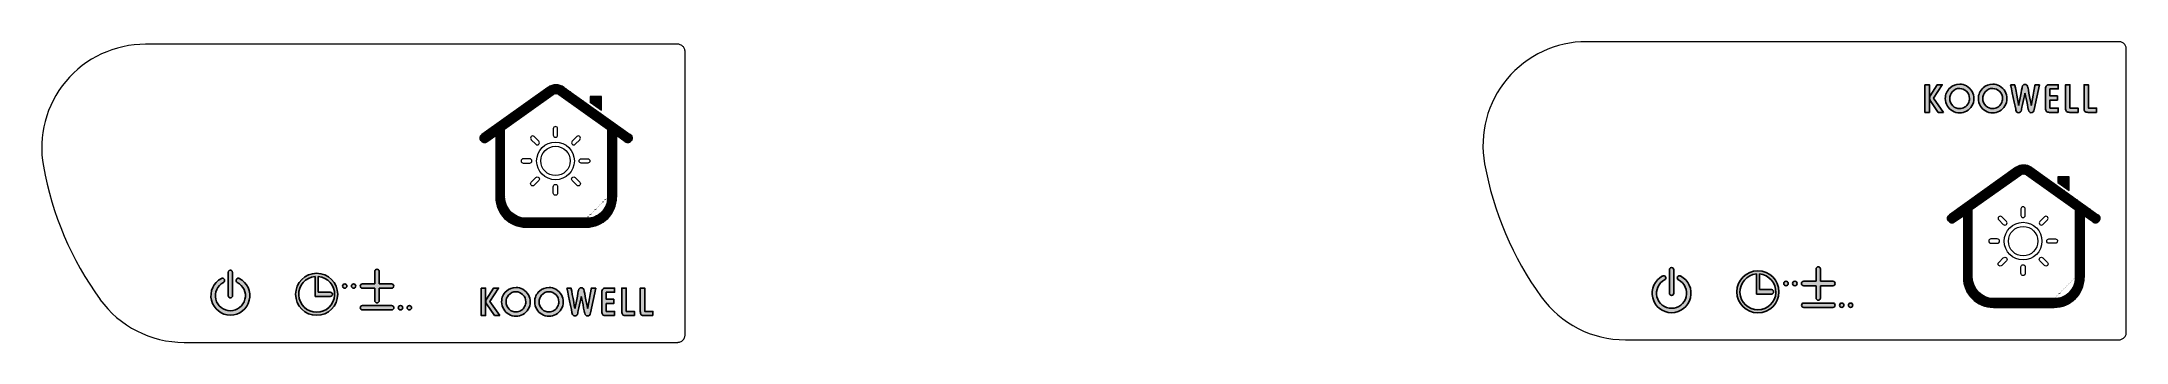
# Model space of a CAD drawing. Header units: inches. Extents: x 147 to 486, y 237 to 286.
import ezdxf

# ---------------------------------------------------------------- set-up
doc = ezdxf.new("R2010")
doc.units = ezdxf.units.IN
doc.layers.add('1', color=7, linetype='Continuous', true_color=0xffffff)
doc.layers.add('DWG', color=7, linetype='Continuous')
doc.layers.add('layer 1', color=7, linetype='Continuous')

# ---------------------------------------------------------------- blocks, each defined once
blk = doc.blocks.new('减')
h = blk.add_hatch(color=253)
h.paths.add_polyline_path([(0.65, -0.25, 1), (0.65, 0.25), (-2.65, 0.25, 1), (-2.65, -0.25)])
h.paths.add_polyline_path([(1.9, 0, 1), (1.4, 0, 1)])
h.paths.add_polyline_path([(2.9, 0, 1), (2.4, 0, 1)])
at = {"color": 253}
for p, q in [((0.65, 0.25), (-2.65, 0.25)), ((0.65, -0.25), (-2.65, -0.25))]:
    blk.add_line(p, q, dxfattribs=at)
for centre in [(1.65, 0), (2.65, 0)]:
    blk.add_circle(centre, 0.25, dxfattribs=at)
for centre, start, end in [((-2.65, 0), 90, 270), ((0.65, 0), 270, 90)]:
    blk.add_arc(centre, 0.25, start, end, dxfattribs=at)
blk = doc.blocks.new('加')
h = blk.add_hatch(color=253)
h.paths.add_polyline_path([(1.25, 0.25), (1.25, 1.65, 1), (0.75, 1.65), (0.75, 0.25), (-0.65, 0.25, 1), (-0.65, -0.25), (0.75, -0.25), (0.75, -1.65, 1), (1.25, -1.65), (1.25, -0.25), (2.65, -0.25, 1), (2.65, 0.25)])
h.paths.add_polyline_path([(-1.9, 0, 1), (-1.4, 0, 1)])
h.paths.add_polyline_path([(-2.9, 0, 1), (-2.4, 0, 1)])
at = {"color": 253}
for p, q in [((0.75, 0.25), (-0.65, 0.25)), ((0.75, 1.65), (0.75, 0.25)), ((1.25, 1.65), (1.25, 0.25)), ((1.25, 0.25), (2.65, 0.25)), ((0.75, -0.25), (-0.65, -0.25)), ((0.75, -0.25), (0.75, -1.65)), ((1.25, -0.25), (2.65, -0.25)), ((1.25, -0.25), (1.25, -1.65))]:
    blk.add_line(p, q, dxfattribs=at)
for centre in [(-2.65, 0), (-1.65, 0)]:
    blk.add_circle(centre, 0.25, dxfattribs=at)
for centre, start, end in [((-0.65, 0), 90, 270), ((1, 1.65), 0, 180), ((2.65, 0), 270, 90), ((1, -1.65), 180, 0)]:
    blk.add_arc(centre, 0.25, start, end, dxfattribs=at)
blk = doc.blocks.new('开关')
h = blk.add_hatch(color=253)
h.paths.add_polyline_path([(0.25, 2.66, 1), (-0.25, 2.64), (-0.25, 0, 1), (0.25, 0)])
h.paths.add_polyline_path([(1.01, 1.95, 1), (0.78, 1.51, -4.109347), (-0.78, 1.51, 1), (-1.01, 1.95, 4.109347)])
at = {"color": 253}
for p, q in [((-0.25, 0), (-0.25, 2.66)), ((0.25, 0), (0.25, 2.66))]:
    blk.add_line(p, q, dxfattribs=at)
for centre, radius, start, end in [((0, 2.65), 0.25, 357.5265, 182.4735), ((0, 0), 2.2, 117.3539, 62.6461), ((0, 0), 1.7, 117.3539, 62.6461), ((-0.9, 1.73), 0.25, 297.3539, 117.3539), ((0, 0), 0.25, 180, 0), ((0.9, 1.73), 0.25, 62.6461, 242.6461)]:
    blk.add_arc(centre, radius, start, end, dxfattribs=at)
blk = doc.blocks.new('时钟')
h = blk.add_hatch(color=253)
h.paths.add_polyline_path([(-2.38, 0, 1), (2.38, 0, 1)])
h.paths.add_polyline_path([(-0.17, 2.02), (-0.17, -0.25), (1.53, -0.25, 0.998898), (1.53, 0.25), (0.17, 0.25), (0.17, 2.02, -23.139181)], flags=16)
at = {"color": 253}
for p, q in [((-0.17, 2.02), (-0.17, -0.25)), ((0.17, 2.02), (0.17, 0.25)), ((1.53, 0.25), (0.17, 0.25)), ((-0.17, -0.25), (1.53, -0.25))]:
    blk.add_line(p, q, dxfattribs=at)
blk.add_circle((0, 0), 2.38, dxfattribs=at)
for centre, radius, start, end in [((0, 0), 2.03, 94.9492, 85.0508), ((1.53, 0), 0.25, 269.8737, 90)]:
    blk.add_arc(centre, radius, start, end, dxfattribs=at)

msp = doc.modelspace()

# ---------------------------------------------------------------- hatches: boundary and pattern name
h = msp.add_hatch()
h.set_pattern_fill('ANSI31', color=256, scale=0.045302, angle=180)
h.set_pattern_definition([(135, (47816.96739, -5227.95095), (0.10170678872, 0.10170678872), [])])
edge = h.paths.add_edge_path(flags=16)
edge.add_arc((235.41, 260.94), 3.37, -91.2537, 1.2597, ccw=False)
edge.add_line((235.33, 257.58), (225.44, 257.58))
edge.add_arc((225.48, 261.06), 3.48, 180.6936, 269.3005, ccw=False)
edge.add_line((222, 261.02), (222, 272.12))
edge.add_line((222, 272.12), (229.9, 277.74))
edge.add_arc((230.37, 277.08), 0.816, 54.5099, 125.4901, ccw=False)
edge.add_line((230.84, 277.74), (238.77, 272.09))
edge.add_line((238.77, 272.09), (238.77, 261.02))
edge = h.paths.add_edge_path()
edge.add_arc((218.7, 270.65), 0.724, 125.4901, 305.4901, ccw=False)
edge.add_line((218.27, 271.24), (229.05, 278.92))
edge.add_arc((230.37, 277.08), 2.26, 54.5099, 125.4901, ccw=False)
edge.add_line((231.68, 278.92), (242.46, 271.24))
edge.add_arc((242.04, 270.65), 0.724, -125.4901, 54.5099, ccw=False)
edge.add_line((241.62, 270.06), (240.22, 271.06))
edge.add_line((240.22, 271.06), (240.22, 261.02))
edge.add_arc((235.33, 261.02), 4.89, -90, 0, ccw=False)
edge.add_line((235.33, 256.13), (225.44, 256.13))
edge.add_arc((225.44, 261.02), 4.89, 180, 270, ccw=False)
edge.add_line((220.55, 261.02), (220.55, 271.08))
edge.add_line((220.55, 271.08), (219.12, 270.06))
h.paths.add_polyline_path([(235.94, 277.4), (235.94, 276.49), (237.75, 275.2), (237.75, 277.4)], flags=16)
for points in [[(453.3, 279.34), (453.3, 274.84), (454.02, 274.84), (454.02, 279.34)], [(218.19, 246.21), (218.19, 241.71), (218.9, 241.71), (218.9, 246.21)]]:
    msp.add_hatch(color=256).paths.add_polyline_path(points)
h = msp.add_hatch(color=256)
h.dxf.hatch_style = 1
edge = h.paths.add_edge_path()
edge.add_spline(control_points=[(455.63, 278.58), (455.81, 278.86), (455.98, 279.12), (456.06, 279.25)], knot_values=[3.031877, 3.031877, 3.031877, 3.031877, 3.167514, 3.167514, 3.167514, 3.167514], degree=3, periodic=0)
edge.add_spline(control_points=[(456.06, 279.25), (456.1, 279.3), (456.12, 279.34), (456.12, 279.34)], knot_values=[2.973872, 2.973872, 2.973872, 2.973872, 3.031877, 3.031877, 3.031877, 3.031877], degree=3, periodic=0)
edge.add_spline(control_points=[(456.12, 279.34), (456.12, 279.34), (456.12, 279.34), (456.12, 279.34), (456.12, 279.34), (456.12, 279.34), (456.12, 279.34), (456.12, 279.34)], knot_values=[2.969517, 2.969517, 2.969517, 2.969517, 2.973389, 2.973389, 2.973389, 2.973389, 2.973872, 2.973872, 2.973872, 2.973872], degree=3, periodic=0)
edge.add_spline(control_points=[(456.12, 279.34), (456.12, 279.34), (456.12, 279.34), (456.12, 279.34)], knot_values=[2.948901, 2.948901, 2.948901, 2.948901, 2.955423, 2.955423, 2.955423, 2.955423], degree=3, periodic=0)
edge.add_spline(control_points=[(456.12, 279.34), (456.12, 279.34), (456.11, 279.34), (456.11, 279.34)], knot_values=[2.939063, 2.939063, 2.939063, 2.939063, 2.948901, 2.948901, 2.948901, 2.948901], degree=3, periodic=0)
edge.add_spline(control_points=[(456.11, 279.34), (456.11, 279.34), (456.1, 279.34), (456.09, 279.34)], knot_values=[2.911348, 2.911348, 2.911348, 2.911348, 2.939063, 2.939063, 2.939063, 2.939063], degree=3, periodic=0)
edge.add_spline(control_points=[(456.09, 279.34), (456.08, 279.34), (456.07, 279.34), (456.06, 279.34)], knot_values=[2.885482, 2.885482, 2.885482, 2.885482, 2.911348, 2.911348, 2.911348, 2.911348], degree=3, periodic=0)
edge.add_spline(control_points=[(456.06, 279.34), (456.04, 279.34), (456.02, 279.34), (455.99, 279.34)], knot_values=[2.846252, 2.846252, 2.846252, 2.846252, 2.885482, 2.885482, 2.885482, 2.885482], degree=3, periodic=0)
edge.add_spline(control_points=[(455.99, 279.34), (455.92, 279.34), (455.82, 279.34), (455.72, 279.34)], knot_values=[2.723882, 2.723882, 2.723882, 2.723882, 2.846252, 2.846252, 2.846252, 2.846252], degree=3, periodic=0)
edge.add_spline(control_points=[(455.72, 279.34), (455.64, 279.34), (455.55, 279.34), (455.49, 279.34)], knot_values=[2.626259, 2.626259, 2.626259, 2.626259, 2.723882, 2.723882, 2.723882, 2.723882], degree=3, periodic=0)
edge.add_spline(control_points=[(455.49, 279.34), (455.38, 279.34), (455.3, 279.34), (455.3, 279.34), (455.3, 279.34), (455.3, 279.34), (455.3, 279.34), (455.3, 279.34)], knot_values=[2.474995, 2.474995, 2.474995, 2.474995, 2.626254, 2.626254, 2.626254, 2.626254, 2.626259, 2.626259, 2.626259, 2.626259], degree=3, periodic=0)
edge.add_spline(control_points=[(455.3, 279.34), (455.3, 279.34), (455.23, 279.23), (455.13, 279.06)], knot_values=[2.351262, 2.351262, 2.351262, 2.351262, 2.474995, 2.474995, 2.474995, 2.474995], degree=3, periodic=0)
edge.add_spline(control_points=[(455.13, 279.06), (454.81, 278.54), (454.17, 277.52), (454.17, 277.52)], knot_values=[1.98002, 1.98002, 1.98002, 1.98002, 2.351262, 2.351262, 2.351262, 2.351262], degree=3, periodic=0)
edge.add_spline(control_points=[(454.17, 277.52), (454.17, 277.52), (454.17, 277.52), (454.17, 277.52), (454.17, 277.52), (454.16, 277.5), (454.15, 277.49), (454.14, 277.47)], knot_values=[1.918122, 1.918122, 1.918122, 1.918122, 1.918141, 1.918141, 1.918141, 1.918141, 1.98002, 1.98002, 1.98002, 1.98002], degree=3, periodic=0)
edge.add_spline(control_points=[(454.14, 277.47), (454.12, 277.44), (454.11, 277.4), (454.09, 277.37)], knot_values=[1.794374, 1.794374, 1.794374, 1.794374, 1.918122, 1.918122, 1.918122, 1.918122], degree=3, periodic=0)
edge.add_spline(control_points=[(454.09, 277.37), (454.08, 277.34), (454.07, 277.31), (454.06, 277.27)], knot_values=[1.670626, 1.670626, 1.670626, 1.670626, 1.794374, 1.794374, 1.794374, 1.794374], degree=3, periodic=0)
edge.add_spline(control_points=[(454.06, 277.27), (454.06, 277.24), (454.05, 277.21), (454.05, 277.17)], knot_values=[1.546879, 1.546879, 1.546879, 1.546879, 1.670626, 1.670626, 1.670626, 1.670626], degree=3, periodic=0)
edge.add_spline(control_points=[(454.05, 277.17), (454.05, 277.16), (454.05, 277.14), (454.05, 277.12)], knot_values=[1.485005, 1.485005, 1.485005, 1.485005, 1.546879, 1.546879, 1.546879, 1.546879], degree=3, periodic=0)
edge.add_spline(control_points=[(454.05, 277.12), (454.05, 277.12), (454.05, 277.12), (454.05, 277.12), (454.05, 277.12), (454.05, 277.11), (454.05, 277.1), (454.05, 277.08)], knot_values=[1.423121, 1.423121, 1.423121, 1.423121, 1.423126, 1.423126, 1.423126, 1.423126, 1.485005, 1.485005, 1.485005, 1.485005], degree=3, periodic=0)
edge.add_spline(control_points=[(454.05, 277.08), (454.05, 277.05), (454.06, 277.03), (454.06, 277)], knot_values=[1.299374, 1.299374, 1.299374, 1.299374, 1.423121, 1.423121, 1.423121, 1.423121], degree=3, periodic=0)
edge.add_spline(control_points=[(454.06, 277), (454.07, 276.97), (454.08, 276.94), (454.09, 276.91)], knot_values=[1.175626, 1.175626, 1.175626, 1.175626, 1.299374, 1.299374, 1.299374, 1.299374], degree=3, periodic=0)
edge.add_spline(control_points=[(454.09, 276.91), (454.1, 276.89), (454.12, 276.86), (454.14, 276.83)], knot_values=[1.051879, 1.051879, 1.051879, 1.051879, 1.175626, 1.175626, 1.175626, 1.175626], degree=3, periodic=0)
edge.add_spline(control_points=[(454.14, 276.83), (454.15, 276.81), (454.16, 276.8), (454.17, 276.78)], knot_values=[0.990005, 0.990005, 0.990005, 0.990005, 1.051879, 1.051879, 1.051879, 1.051879], degree=3, periodic=0)
edge.add_spline(control_points=[(454.17, 276.78), (454.17, 276.78), (454.17, 276.78), (454.17, 276.78), (454.17, 276.78), (454.17, 276.78), (454.49, 276.3), (454.81, 275.81)], knot_values=[0.7425, 0.7425, 0.7425, 0.7425, 0.742505, 0.742505, 0.742505, 0.742505, 0.990005, 0.990005, 0.990005, 0.990005], degree=3, periodic=0)
edge.add_spline(control_points=[(454.81, 275.81), (455.14, 275.33), (455.46, 274.84), (455.46, 274.84)], knot_values=[0.495005, 0.495005, 0.495005, 0.495005, 0.7425, 0.7425, 0.7425, 0.7425], degree=3, periodic=0)
edge.add_spline(control_points=[(455.46, 274.84), (455.46, 274.84), (455.46, 274.84), (455.46, 274.84), (455.46, 274.84), (455.46, 274.84), (456.34, 274.84), (456.34, 274.84)], knot_values=[0.000005, 0.000005, 0.000005, 0.000005, 0.00001, 0.00001, 0.00001, 0.00001, 0.495005, 0.495005, 0.495005, 0.495005], degree=3, periodic=0)
edge.add_spline(control_points=[(456.34, 274.84), (456.34, 274.84), (455.94, 275.42), (455.53, 276)], knot_values=[3.712485, 3.712485, 3.712485, 3.712485, 3.96, 3.96, 3.96, 3.96], degree=3, periodic=0)
edge.add_spline(control_points=[(455.53, 276), (455.13, 276.58), (454.72, 277.16), (454.72, 277.16), (454.72, 277.16), (454.72, 277.16), (454.72, 277.16), (454.72, 277.16)], knot_values=[3.464753, 3.464753, 3.464753, 3.464753, 3.712238, 3.712239, 3.712239, 3.712239, 3.712485, 3.712485, 3.712485, 3.712485], degree=3, periodic=0)
edge.add_spline(control_points=[(454.72, 277.16), (454.72, 277.16), (454.72, 277.16), (454.73, 277.16)], knot_values=[3.449529, 3.449529, 3.449529, 3.449529, 3.464753, 3.464753, 3.464753, 3.464753], degree=3, periodic=0)
edge.add_spline(control_points=[(454.73, 277.16), (454.73, 277.17), (454.75, 277.21), (454.78, 277.25)], knot_values=[3.40319, 3.40319, 3.40319, 3.40319, 3.449529, 3.449529, 3.449529, 3.449529], degree=3, periodic=0)
edge.add_spline(control_points=[(454.78, 277.25), (454.89, 277.42), (455.15, 277.82), (455.4, 278.22)], knot_values=[3.221956, 3.221956, 3.221956, 3.221956, 3.40319, 3.40319, 3.40319, 3.40319], degree=3, periodic=0)
edge.add_spline(control_points=[(455.4, 278.22), (455.48, 278.34), (455.56, 278.46), (455.63, 278.58)], knot_values=[3.167514, 3.167514, 3.167514, 3.167514, 3.221956, 3.221956, 3.221956, 3.221956], degree=3, periodic=0)
h = msp.add_hatch(color=256)
h.dxf.hatch_style = 1
edge = h.paths.add_edge_path()
edge.add_spline(control_points=[(460.98, 278.24), (460.98, 278.24), (460.98, 278.24), (460.98, 278.24), (460.98, 278.24), (460.77, 278.62), (460.46, 278.92), (460.07, 279.14)], knot_values=[0.360004, 0.360004, 0.360004, 0.360004, 0.360007, 0.360007, 0.360007, 0.360007, 0.720004, 0.720004, 0.720004, 0.720004], degree=3, periodic=0)
edge.add_spline(control_points=[(460.07, 279.14), (460.07, 279.14), (460.07, 279.14), (460.07, 279.14), (460.07, 279.14), (459.73, 279.33), (459.36, 279.43), (458.97, 279.43)], knot_values=[0, 0, 0, 0, 0.000004, 0.000004, 0.000004, 0.000004, 0.360004, 0.360004, 0.360004, 0.360004], degree=3, periodic=0)
edge.add_spline(control_points=[(458.97, 279.43), (458.35, 279.42), (457.83, 279.22), (457.4, 278.83), (457.4, 278.83), (456.88, 278.37), (456.62, 277.79), (456.62, 277.1)], knot_values=[3.240004, 3.240004, 3.240004, 3.240004, 3.600004, 3.600004, 3.600004, 3.600004, 3.96, 3.96, 3.96, 3.96], degree=3, periodic=0)
edge.add_spline(control_points=[(456.62, 277.1), (456.62, 277.1), (456.62, 277.1), (456.62, 277.1), (456.62, 277.1), (456.62, 276.65), (456.74, 276.24), (456.97, 275.87)], knot_values=[2.880004, 2.880004, 2.880004, 2.880004, 2.880007, 2.880007, 2.880007, 2.880007, 3.240004, 3.240004, 3.240004, 3.240004], degree=3, periodic=0)
edge.add_spline(control_points=[(456.97, 275.87), (456.97, 275.87), (456.97, 275.87), (456.97, 275.87), (456.97, 275.87), (457.16, 275.55), (457.43, 275.29), (457.78, 275.09)], knot_values=[2.520004, 2.520004, 2.520004, 2.520004, 2.520007, 2.520007, 2.520007, 2.520007, 2.880004, 2.880004, 2.880004, 2.880004], degree=3, periodic=0)
edge.add_spline(control_points=[(457.78, 275.09), (457.78, 275.09), (457.78, 275.09), (457.78, 275.09), (457.78, 275.09), (458.15, 274.87), (458.55, 274.75), (458.96, 274.75)], knot_values=[2.160004, 2.160004, 2.160004, 2.160004, 2.160007, 2.160007, 2.160007, 2.160007, 2.520004, 2.520004, 2.520004, 2.520004], degree=3, periodic=0)
edge.add_spline(control_points=[(458.96, 274.75), (458.96, 274.75), (458.96, 274.75), (458.96, 274.75), (458.96, 274.75), (459.35, 274.75), (459.72, 274.85), (460.07, 275.05)], knot_values=[1.800004, 1.800004, 1.800004, 1.800004, 1.800007, 1.800007, 1.800007, 1.800007, 2.160004, 2.160004, 2.160004, 2.160004], degree=3, periodic=0)
edge.add_spline(control_points=[(460.07, 275.05), (460.07, 275.05), (460.07, 275.05), (460.07, 275.05), (460.07, 275.05), (460.43, 275.25), (460.72, 275.53), (460.94, 275.89)], knot_values=[1.440004, 1.440004, 1.440004, 1.440004, 1.440007, 1.440007, 1.440007, 1.440007, 1.800004, 1.800004, 1.800004, 1.800004], degree=3, periodic=0)
edge.add_spline(control_points=[(460.94, 275.89), (460.94, 275.89), (460.94, 275.89), (460.94, 275.89), (460.94, 275.89), (461.17, 276.26), (461.28, 276.65), (461.28, 277.06)], knot_values=[1.080004, 1.080004, 1.080004, 1.080004, 1.080007, 1.080007, 1.080007, 1.080007, 1.440004, 1.440004, 1.440004, 1.440004], degree=3, periodic=0)
edge.add_spline(control_points=[(461.28, 277.06), (461.28, 277.06), (461.28, 277.06), (461.28, 277.06), (461.28, 277.06), (461.28, 277.5), (461.18, 277.89), (460.98, 278.24)], knot_values=[0.720004, 0.720004, 0.720004, 0.720004, 0.720007, 0.720007, 0.720007, 0.720007, 1.080004, 1.080004, 1.080004, 1.080004], degree=3, periodic=0)
edge = h.paths.add_edge_path(flags=16)
edge.add_spline(control_points=[(457.75, 278.18), (457.75, 278.18), (457.75, 278.18), (457.75, 278.18), (457.75, 278.18), (458.08, 278.55), (458.49, 278.74), (458.97, 278.74)], knot_values=[0, 0, 0, 0, 0.000004, 0.000004, 0.000004, 0.000004, 0.440004, 0.440004, 0.440004, 0.440004], degree=3, periodic=0)
edge.add_spline(control_points=[(458.97, 278.74), (459.39, 278.72), (459.75, 278.57), (460.05, 278.29), (460.05, 278.29), (460.39, 277.96), (460.56, 277.56), (460.56, 277.08)], knot_values=[3.080004, 3.080004, 3.080004, 3.080004, 3.520004, 3.520004, 3.520004, 3.520004, 3.96, 3.96, 3.96, 3.96], degree=3, periodic=0)
edge.add_spline(control_points=[(460.56, 277.08), (460.56, 277.08), (460.56, 277.08), (460.56, 277.08), (460.56, 277.08), (460.56, 276.82), (460.5, 276.58), (460.37, 276.33)], knot_values=[2.640004, 2.640004, 2.640004, 2.640004, 2.640009, 2.640009, 2.640009, 2.640009, 3.080004, 3.080004, 3.080004, 3.080004], degree=3, periodic=0)
edge.add_spline(control_points=[(460.37, 276.33), (460.37, 276.33), (460.37, 276.33), (460.37, 276.33), (460.37, 276.33), (460.23, 276.06), (460.03, 275.84), (459.77, 275.68)], knot_values=[2.200004, 2.200004, 2.200004, 2.200004, 2.200009, 2.200009, 2.200009, 2.200009, 2.640004, 2.640004, 2.640004, 2.640004], degree=3, periodic=0)
edge.add_spline(control_points=[(459.77, 275.68), (459.77, 275.68), (459.77, 275.68), (459.77, 275.68), (459.77, 275.68), (459.52, 275.52), (459.24, 275.45), (458.96, 275.45)], knot_values=[1.760004, 1.760004, 1.760004, 1.760004, 1.760009, 1.760009, 1.760009, 1.760009, 2.200004, 2.200004, 2.200004, 2.200004], degree=3, periodic=0)
edge.add_spline(control_points=[(458.96, 275.45), (458.96, 275.45), (458.96, 275.45), (458.96, 275.45), (458.96, 275.45), (458.53, 275.45), (458.16, 275.6), (457.84, 275.91)], knot_values=[1.320004, 1.320004, 1.320004, 1.320004, 1.320009, 1.320009, 1.320009, 1.320009, 1.760004, 1.760004, 1.760004, 1.760004], degree=3, periodic=0)
edge.add_spline(control_points=[(457.84, 275.91), (457.84, 275.91), (457.84, 275.91), (457.84, 275.91), (457.84, 275.91), (457.51, 276.23), (457.34, 276.62), (457.34, 277.09)], knot_values=[0.880004, 0.880004, 0.880004, 0.880004, 0.880009, 0.880009, 0.880009, 0.880009, 1.320004, 1.320004, 1.320004, 1.320004], degree=3, periodic=0)
edge.add_spline(control_points=[(457.34, 277.09), (457.34, 277.09), (457.34, 277.09), (457.34, 277.09), (457.34, 277.09), (457.34, 277.5), (457.48, 277.87), (457.75, 278.18)], knot_values=[0.440004, 0.440004, 0.440004, 0.440004, 0.440009, 0.440009, 0.440009, 0.440009, 0.880004, 0.880004, 0.880004, 0.880004], degree=3, periodic=0)
h = msp.add_hatch(color=256)
h.dxf.hatch_style = 1
edge = h.paths.add_edge_path()
edge.add_spline(control_points=[(466.36, 278.24), (466.36, 278.24), (466.36, 278.24), (466.36, 278.24), (466.36, 278.24), (466.14, 278.62), (465.84, 278.92), (465.45, 279.14)], knot_values=[0.360004, 0.360004, 0.360004, 0.360004, 0.360007, 0.360007, 0.360007, 0.360007, 0.720004, 0.720004, 0.720004, 0.720004], degree=3, periodic=0)
edge.add_spline(control_points=[(465.45, 279.14), (465.45, 279.14), (465.45, 279.14), (465.45, 279.14), (465.45, 279.14), (465.11, 279.33), (464.74, 279.43), (464.35, 279.43)], knot_values=[0, 0, 0, 0, 0.000004, 0.000004, 0.000004, 0.000004, 0.360004, 0.360004, 0.360004, 0.360004], degree=3, periodic=0)
edge.add_spline(control_points=[(464.35, 279.43), (463.73, 279.42), (463.21, 279.22), (462.78, 278.83), (462.78, 278.83), (462.26, 278.37), (462, 277.79), (462, 277.1)], knot_values=[3.240004, 3.240004, 3.240004, 3.240004, 3.600004, 3.600004, 3.600004, 3.600004, 3.96, 3.96, 3.96, 3.96], degree=3, periodic=0)
edge.add_spline(control_points=[(462, 277.1), (462, 277.1), (462, 277.1), (462, 277.1), (462, 277.1), (462, 276.65), (462.12, 276.24), (462.35, 275.87)], knot_values=[2.880004, 2.880004, 2.880004, 2.880004, 2.880007, 2.880007, 2.880007, 2.880007, 3.240004, 3.240004, 3.240004, 3.240004], degree=3, periodic=0)
edge.add_spline(control_points=[(462.35, 275.87), (462.35, 275.87), (462.35, 275.87), (462.35, 275.87), (462.35, 275.87), (462.54, 275.55), (462.81, 275.29), (463.15, 275.09)], knot_values=[2.520004, 2.520004, 2.520004, 2.520004, 2.520007, 2.520007, 2.520007, 2.520007, 2.880004, 2.880004, 2.880004, 2.880004], degree=3, periodic=0)
edge.add_spline(control_points=[(463.15, 275.09), (463.15, 275.09), (463.15, 275.09), (463.15, 275.09), (463.15, 275.09), (463.53, 274.87), (463.93, 274.75), (464.34, 274.75)], knot_values=[2.160004, 2.160004, 2.160004, 2.160004, 2.160007, 2.160007, 2.160007, 2.160007, 2.520004, 2.520004, 2.520004, 2.520004], degree=3, periodic=0)
edge.add_spline(control_points=[(464.34, 274.75), (464.34, 274.75), (464.34, 274.75), (464.34, 274.75), (464.34, 274.75), (464.73, 274.75), (465.1, 274.85), (465.45, 275.05)], knot_values=[1.800004, 1.800004, 1.800004, 1.800004, 1.800007, 1.800007, 1.800007, 1.800007, 2.160004, 2.160004, 2.160004, 2.160004], degree=3, periodic=0)
edge.add_spline(control_points=[(465.45, 275.05), (465.45, 275.05), (465.45, 275.05), (465.45, 275.05), (465.45, 275.05), (465.81, 275.25), (466.1, 275.53), (466.32, 275.89)], knot_values=[1.440004, 1.440004, 1.440004, 1.440004, 1.440007, 1.440007, 1.440007, 1.440007, 1.800004, 1.800004, 1.800004, 1.800004], degree=3, periodic=0)
edge.add_spline(control_points=[(466.32, 275.89), (466.32, 275.89), (466.32, 275.89), (466.32, 275.89), (466.32, 275.89), (466.54, 276.26), (466.66, 276.65), (466.66, 277.06)], knot_values=[1.080004, 1.080004, 1.080004, 1.080004, 1.080007, 1.080007, 1.080007, 1.080007, 1.440004, 1.440004, 1.440004, 1.440004], degree=3, periodic=0)
edge.add_spline(control_points=[(466.66, 277.06), (466.66, 277.06), (466.66, 277.06), (466.66, 277.06), (466.66, 277.06), (466.66, 277.5), (466.56, 277.89), (466.36, 278.24)], knot_values=[0.720004, 0.720004, 0.720004, 0.720004, 0.720007, 0.720007, 0.720007, 0.720007, 1.080004, 1.080004, 1.080004, 1.080004], degree=3, periodic=0)
edge = h.paths.add_edge_path(flags=16)
edge.add_spline(control_points=[(463.32, 278.37), (463.37, 278.41), (463.41, 278.44), (463.46, 278.47)], knot_values=[0.302497, 0.302497, 0.302497, 0.302497, 0.357496, 0.357496, 0.357496, 0.357496], degree=3, periodic=0)
edge.add_spline(control_points=[(463.46, 278.47), (463.51, 278.5), (463.55, 278.53), (463.6, 278.56)], knot_values=[0.247498, 0.247498, 0.247498, 0.247498, 0.302497, 0.302497, 0.302497, 0.302497], degree=3, periodic=0)
edge.add_spline(control_points=[(463.6, 278.56), (463.65, 278.59), (463.7, 278.61), (463.76, 278.63)], knot_values=[0.192498, 0.192498, 0.192498, 0.192498, 0.247498, 0.247498, 0.247498, 0.247498], degree=3, periodic=0)
edge.add_spline(control_points=[(463.76, 278.63), (463.81, 278.65), (463.86, 278.67), (463.92, 278.68)], knot_values=[0.137499, 0.137499, 0.137499, 0.137499, 0.192498, 0.192498, 0.192498, 0.192498], degree=3, periodic=0)
edge.add_spline(control_points=[(463.92, 278.68), (463.97, 278.7), (464.03, 278.71), (464.08, 278.72)], knot_values=[0.082499, 0.082499, 0.082499, 0.082499, 0.137499, 0.137499, 0.137499, 0.137499], degree=3, periodic=0)
edge.add_spline(control_points=[(464.08, 278.72), (464.14, 278.72), (464.2, 278.73), (464.26, 278.73)], knot_values=[0.0275, 0.0275, 0.0275, 0.0275, 0.082499, 0.082499, 0.082499, 0.082499], degree=3, periodic=0)
edge.add_spline(control_points=[(464.26, 278.73), (464.29, 278.73), (464.32, 278.74), (464.35, 278.74)], knot_values=[0, 0, 0, 0, 0.0275, 0.0275, 0.0275, 0.0275], degree=3, periodic=0)
edge.add_spline(control_points=[(464.35, 278.74), (464.4, 278.73), (464.45, 278.73), (464.5, 278.72)], knot_values=[3.905001, 3.905001, 3.905001, 3.905001, 3.96, 3.96, 3.96, 3.96], degree=3, periodic=0)
edge.add_spline(control_points=[(464.5, 278.72), (464.61, 278.71), (464.7, 278.69), (464.8, 278.66)], knot_values=[3.795002, 3.795002, 3.795002, 3.795002, 3.905001, 3.905001, 3.905001, 3.905001], degree=3, periodic=0)
edge.add_spline(control_points=[(464.8, 278.66), (464.89, 278.64), (464.98, 278.6), (465.07, 278.55)], knot_values=[3.685003, 3.685003, 3.685003, 3.685003, 3.795002, 3.795002, 3.795002, 3.795002], degree=3, periodic=0)
edge.add_spline(control_points=[(465.07, 278.55), (465.15, 278.51), (465.24, 278.45), (465.31, 278.39)], knot_values=[3.575004, 3.575004, 3.575004, 3.575004, 3.685003, 3.685003, 3.685003, 3.685003], degree=3, periodic=0)
edge.add_spline(control_points=[(465.31, 278.39), (465.35, 278.36), (465.39, 278.32), (465.43, 278.29), (465.43, 278.29), (465.47, 278.25), (465.51, 278.2), (465.55, 278.16)], knot_values=[3.464997, 3.464997, 3.464997, 3.464997, 3.520001, 3.520001, 3.520001, 3.520001, 3.575004, 3.575004, 3.575004, 3.575004], degree=3, periodic=0)
edge.add_spline(control_points=[(465.55, 278.16), (465.6, 278.1), (465.65, 278.03), (465.7, 277.96)], knot_values=[3.382498, 3.382498, 3.382498, 3.382498, 3.464997, 3.464997, 3.464997, 3.464997], degree=3, periodic=0)
edge.add_spline(control_points=[(465.7, 277.96), (465.73, 277.91), (465.75, 277.86), (465.78, 277.81)], knot_values=[3.327499, 3.327499, 3.327499, 3.327499, 3.382498, 3.382498, 3.382498, 3.382498], degree=3, periodic=0)
edge.add_spline(control_points=[(465.78, 277.81), (465.8, 277.76), (465.82, 277.71), (465.84, 277.66)], knot_values=[3.272501, 3.272501, 3.272501, 3.272501, 3.327499, 3.327499, 3.327499, 3.327499], degree=3, periodic=0)
edge.add_spline(control_points=[(465.84, 277.66), (465.86, 277.61), (465.88, 277.56), (465.89, 277.5)], knot_values=[3.217502, 3.217502, 3.217502, 3.217502, 3.272501, 3.272501, 3.272501, 3.272501], degree=3, periodic=0)
edge.add_spline(control_points=[(465.89, 277.5), (465.91, 277.42), (465.92, 277.34), (465.93, 277.25)], knot_values=[3.135003, 3.135003, 3.135003, 3.135003, 3.217502, 3.217502, 3.217502, 3.217502], degree=3, periodic=0)
edge.add_spline(control_points=[(465.93, 277.25), (465.94, 277.19), (465.94, 277.14), (465.94, 277.08)], knot_values=[3.080004, 3.080004, 3.080004, 3.080004, 3.135003, 3.135003, 3.135003, 3.135003], degree=3, periodic=0)
edge.add_spline(control_points=[(465.94, 277.08), (465.94, 277.08), (465.94, 277.08), (465.94, 277.08), (465.94, 277.08), (465.94, 276.82), (465.88, 276.58), (465.75, 276.33)], knot_values=[2.640004, 2.640004, 2.640004, 2.640004, 2.640009, 2.640009, 2.640009, 2.640009, 3.080004, 3.080004, 3.080004, 3.080004], degree=3, periodic=0)
edge.add_spline(control_points=[(465.75, 276.33), (465.75, 276.33), (465.75, 276.33), (465.75, 276.33), (465.75, 276.33), (465.73, 276.3), (465.71, 276.26), (465.69, 276.23)], knot_values=[2.584997, 2.584997, 2.584997, 2.584997, 2.585001, 2.585001, 2.585001, 2.585001, 2.640004, 2.640004, 2.640004, 2.640004], degree=3, periodic=0)
edge.add_spline(control_points=[(465.69, 276.23), (465.65, 276.17), (465.61, 276.11), (465.57, 276.05)], knot_values=[2.474999, 2.474999, 2.474999, 2.474999, 2.584997, 2.584997, 2.584997, 2.584997], degree=3, periodic=0)
edge.add_spline(control_points=[(465.57, 276.05), (465.52, 275.99), (465.47, 275.94), (465.42, 275.89)], knot_values=[2.365001, 2.365001, 2.365001, 2.365001, 2.474999, 2.474999, 2.474999, 2.474999], degree=3, periodic=0)
edge.add_spline(control_points=[(465.42, 275.89), (465.36, 275.84), (465.3, 275.79), (465.24, 275.74)], knot_values=[2.255003, 2.255003, 2.255003, 2.255003, 2.365001, 2.365001, 2.365001, 2.365001], degree=3, periodic=0)
edge.add_spline(control_points=[(465.24, 275.74), (465.21, 275.72), (465.18, 275.7), (465.15, 275.68)], knot_values=[2.200004, 2.200004, 2.200004, 2.200004, 2.255003, 2.255003, 2.255003, 2.255003], degree=3, periodic=0)
edge.add_spline(control_points=[(465.15, 275.68), (465.15, 275.68), (465.15, 275.68), (465.15, 275.68), (465.15, 275.68), (465.12, 275.66), (465.08, 275.64), (465.05, 275.63)], knot_values=[2.144997, 2.144997, 2.144997, 2.144997, 2.145001, 2.145001, 2.145001, 2.145001, 2.200004, 2.200004, 2.200004, 2.200004], degree=3, periodic=0)
edge.add_spline(control_points=[(465.05, 275.63), (464.99, 275.59), (464.92, 275.56), (464.85, 275.54)], knot_values=[2.034999, 2.034999, 2.034999, 2.034999, 2.144997, 2.144997, 2.144997, 2.144997], degree=3, periodic=0)
edge.add_spline(control_points=[(464.85, 275.54), (464.79, 275.51), (464.72, 275.49), (464.65, 275.48)], knot_values=[1.925001, 1.925001, 1.925001, 1.925001, 2.034999, 2.034999, 2.034999, 2.034999], degree=3, periodic=0)
edge.add_spline(control_points=[(464.65, 275.48), (464.62, 275.47), (464.58, 275.47), (464.55, 275.46)], knot_values=[1.870002, 1.870002, 1.870002, 1.870002, 1.925001, 1.925001, 1.925001, 1.925001], degree=3, periodic=0)
edge.add_spline(control_points=[(464.55, 275.46), (464.51, 275.46), (464.48, 275.45), (464.44, 275.45)], knot_values=[1.815003, 1.815003, 1.815003, 1.815003, 1.870002, 1.870002, 1.870002, 1.870002], degree=3, periodic=0)
edge.add_spline(control_points=[(464.44, 275.45), (464.41, 275.45), (464.37, 275.45), (464.33, 275.45)], knot_values=[1.760004, 1.760004, 1.760004, 1.760004, 1.815003, 1.815003, 1.815003, 1.815003], degree=3, periodic=0)
edge.add_spline(control_points=[(464.33, 275.45), (464.33, 275.45), (464.33, 275.45), (464.33, 275.45), (464.33, 275.45), (464.28, 275.45), (464.23, 275.45), (464.18, 275.45)], knot_values=[1.704997, 1.704997, 1.704997, 1.704997, 1.705001, 1.705001, 1.705001, 1.705001, 1.760004, 1.760004, 1.760004, 1.760004], degree=3, periodic=0)
edge.add_spline(control_points=[(464.18, 275.45), (464.1, 275.46), (464.02, 275.47), (463.95, 275.49)], knot_values=[1.622498, 1.622498, 1.622498, 1.622498, 1.704997, 1.704997, 1.704997, 1.704997], degree=3, periodic=0)
edge.add_spline(control_points=[(463.95, 275.49), (463.9, 275.5), (463.85, 275.52), (463.81, 275.54)], knot_values=[1.567499, 1.567499, 1.567499, 1.567499, 1.622498, 1.622498, 1.622498, 1.622498], degree=3, periodic=0)
edge.add_spline(control_points=[(463.81, 275.54), (463.74, 275.56), (463.67, 275.59), (463.6, 275.63)], knot_values=[1.485001, 1.485001, 1.485001, 1.485001, 1.567499, 1.567499, 1.567499, 1.567499], degree=3, periodic=0)
edge.add_spline(control_points=[(463.6, 275.63), (463.51, 275.68), (463.42, 275.73), (463.34, 275.8)], knot_values=[1.375003, 1.375003, 1.375003, 1.375003, 1.485001, 1.485001, 1.485001, 1.485001], degree=3, periodic=0)
edge.add_spline(control_points=[(463.34, 275.8), (463.3, 275.83), (463.26, 275.87), (463.22, 275.91)], knot_values=[1.320004, 1.320004, 1.320004, 1.320004, 1.375003, 1.375003, 1.375003, 1.375003], degree=3, periodic=0)
edge.add_spline(control_points=[(463.22, 275.91), (463.22, 275.91), (463.22, 275.91), (463.22, 275.91), (463.22, 275.91), (463.17, 275.95), (463.14, 275.99), (463.1, 276.03)], knot_values=[1.264997, 1.264997, 1.264997, 1.264997, 1.265001, 1.265001, 1.265001, 1.265001, 1.320004, 1.320004, 1.320004, 1.320004], degree=3, periodic=0)
edge.add_spline(control_points=[(463.1, 276.03), (463.04, 276.09), (463, 276.16), (462.95, 276.23)], knot_values=[1.182498, 1.182498, 1.182498, 1.182498, 1.264997, 1.264997, 1.264997, 1.264997], degree=3, periodic=0)
edge.add_spline(control_points=[(462.95, 276.23), (462.92, 276.27), (462.9, 276.32), (462.88, 276.37)], knot_values=[1.127499, 1.127499, 1.127499, 1.127499, 1.182498, 1.182498, 1.182498, 1.182498], degree=3, periodic=0)
edge.add_spline(control_points=[(462.88, 276.37), (462.85, 276.42), (462.83, 276.47), (462.81, 276.52)], knot_values=[1.072501, 1.072501, 1.072501, 1.072501, 1.127499, 1.127499, 1.127499, 1.127499], degree=3, periodic=0)
edge.add_spline(control_points=[(462.81, 276.52), (462.8, 276.57), (462.78, 276.62), (462.77, 276.67)], knot_values=[1.017502, 1.017502, 1.017502, 1.017502, 1.072501, 1.072501, 1.072501, 1.072501], degree=3, periodic=0)
edge.add_spline(control_points=[(462.77, 276.67), (462.75, 276.75), (462.73, 276.83), (462.73, 276.91)], knot_values=[0.935003, 0.935003, 0.935003, 0.935003, 1.017502, 1.017502, 1.017502, 1.017502], degree=3, periodic=0)
edge.add_spline(control_points=[(462.73, 276.91), (462.72, 276.97), (462.72, 277.03), (462.72, 277.09)], knot_values=[0.880004, 0.880004, 0.880004, 0.880004, 0.935003, 0.935003, 0.935003, 0.935003], degree=3, periodic=0)
edge.add_spline(control_points=[(462.72, 277.09), (462.72, 277.09), (462.72, 277.09), (462.72, 277.09), (462.72, 277.09), (462.72, 277.14), (462.72, 277.19), (462.72, 277.24)], knot_values=[0.824997, 0.824997, 0.824997, 0.824997, 0.825001, 0.825001, 0.825001, 0.825001, 0.880004, 0.880004, 0.880004, 0.880004], degree=3, periodic=0)
edge.add_spline(control_points=[(462.72, 277.24), (462.73, 277.34), (462.75, 277.44), (462.78, 277.53)], knot_values=[0.714999, 0.714999, 0.714999, 0.714999, 0.824997, 0.824997, 0.824997, 0.824997], degree=3, periodic=0)
edge.add_spline(control_points=[(462.78, 277.53), (462.8, 277.63), (462.84, 277.72), (462.88, 277.81)], knot_values=[0.605001, 0.605001, 0.605001, 0.605001, 0.714999, 0.714999, 0.714999, 0.714999], degree=3, periodic=0)
edge.add_spline(control_points=[(462.88, 277.81), (462.92, 277.89), (462.97, 277.98), (463.03, 278.06)], knot_values=[0.495003, 0.495003, 0.495003, 0.495003, 0.605001, 0.605001, 0.605001, 0.605001], degree=3, periodic=0)
edge.add_spline(control_points=[(463.03, 278.06), (463.06, 278.1), (463.09, 278.14), (463.13, 278.18)], knot_values=[0.440004, 0.440004, 0.440004, 0.440004, 0.495003, 0.495003, 0.495003, 0.495003], degree=3, periodic=0)
edge.add_spline(control_points=[(463.13, 278.18), (463.13, 278.18), (463.13, 278.18), (463.13, 278.18), (463.13, 278.18), (463.15, 278.2), (463.17, 278.22), (463.19, 278.25)], knot_values=[0.412496, 0.412496, 0.412496, 0.412496, 0.4125, 0.4125, 0.4125, 0.4125, 0.440004, 0.440004, 0.440004, 0.440004], degree=3, periodic=0)
edge.add_spline(control_points=[(463.19, 278.25), (463.21, 278.27), (463.23, 278.29), (463.25, 278.31)], knot_values=[0.384996, 0.384996, 0.384996, 0.384996, 0.412496, 0.412496, 0.412496, 0.412496], degree=3, periodic=0)
edge.add_spline(control_points=[(463.25, 278.31), (463.28, 278.33), (463.3, 278.35), (463.32, 278.37)], knot_values=[0.357496, 0.357496, 0.357496, 0.357496, 0.384996, 0.384996, 0.384996, 0.384996], degree=3, periodic=0)
h = msp.add_hatch(color=256)
h.dxf.hatch_style = 1
edge = h.paths.add_edge_path()
edge.add_spline(control_points=[(470.62, 275.98), (470.62, 275.98), (470.07, 278.91), (470.07, 278.91), (470.07, 278.91)], knot_values=[3.2175, 3.2175, 3.2175, 3.2175, 3.465, 3.465, 3.465, 3.465, 3.465], degree=3, periodic=0)
edge.add_spline(control_points=[(470.07, 278.91), (470, 279.24), (469.85, 279.4), (469.6, 279.4), (469.6, 279.4), (469.35, 279.4), (469.19, 279.25), (469.14, 278.95), (469.14, 278.95)], knot_values=[2.7225, 2.7225, 2.7225, 2.7225, 2.97, 2.97, 2.97, 2.97, 3.2175, 3.2175, 3.2175, 3.2175, 3.2175], degree=3, periodic=0)
edge.add_spline(control_points=[(469.14, 278.95), (469.14, 278.95), (468.56, 275.98), (468.56, 275.98), (468.56, 275.98)], knot_values=[2.475, 2.475, 2.475, 2.475, 2.7225, 2.7225, 2.7225, 2.7225, 2.7225], degree=3, periodic=0)
edge.add_spline(control_points=[(468.56, 275.98), (468.56, 275.98), (467.94, 279.34), (467.94, 279.34), (467.94, 279.34)], knot_values=[2.2275, 2.2275, 2.2275, 2.2275, 2.475, 2.475, 2.475, 2.475, 2.475], degree=3, periodic=0)
edge.add_spline(control_points=[(467.94, 279.34), (467.94, 279.34), (467.25, 279.34), (467.25, 279.34), (467.25, 279.34)], knot_values=[1.98, 1.98, 1.98, 1.98, 2.2275, 2.2275, 2.2275, 2.2275, 2.2275], degree=3, periodic=0)
edge.add_spline(control_points=[(467.25, 279.34), (467.25, 279.34), (468.12, 275.21), (468.12, 275.21), (468.12, 275.21)], knot_values=[1.7325, 1.7325, 1.7325, 1.7325, 1.98, 1.98, 1.98, 1.98, 1.98], degree=3, periodic=0)
edge.add_spline(control_points=[(468.12, 275.21), (468.17, 274.93), (468.32, 274.79), (468.56, 274.79), (468.56, 274.79)], knot_values=[1.485, 1.485, 1.485, 1.485, 1.7325, 1.7325, 1.7325, 1.7325, 1.7325], degree=3, periodic=0)
edge.add_spline(control_points=[(468.56, 274.79), (468.8, 274.79), (468.96, 274.94), (469.02, 275.24), (469.02, 275.24)], knot_values=[1.2375, 1.2375, 1.2375, 1.2375, 1.485, 1.485, 1.485, 1.485, 1.485], degree=3, periodic=0)
edge.add_spline(control_points=[(469.02, 275.24), (469.02, 275.24), (469.59, 277.95), (469.59, 277.95), (469.59, 277.95)], knot_values=[0.99, 0.99, 0.99, 0.99, 1.2375, 1.2375, 1.2375, 1.2375, 1.2375], degree=3, periodic=0)
edge.add_spline(control_points=[(469.59, 277.95), (469.59, 277.95), (470.16, 275.23), (470.16, 275.23), (470.16, 275.23)], knot_values=[0.7425, 0.7425, 0.7425, 0.7425, 0.99, 0.99, 0.99, 0.99, 0.99], degree=3, periodic=0)
edge.add_spline(control_points=[(470.16, 275.23), (470.22, 274.94), (470.37, 274.79), (470.62, 274.79), (470.62, 274.79)], knot_values=[0.495, 0.495, 0.495, 0.495, 0.7425, 0.7425, 0.7425, 0.7425, 0.7425], degree=3, periodic=0)
edge.add_spline(control_points=[(470.62, 274.79), (470.87, 274.79), (471.04, 274.96), (471.11, 275.3), (471.11, 275.3)], knot_values=[0.2475, 0.2475, 0.2475, 0.2475, 0.495, 0.495, 0.495, 0.495, 0.495], degree=3, periodic=0)
edge.add_spline(control_points=[(471.11, 275.3), (471.11, 275.3), (471.95, 279.34), (471.95, 279.34)], knot_values=[0, 0, 0, 0, 0.2475, 0.2475, 0.2475, 0.2475], degree=3, periodic=0)
edge.add_spline(control_points=[(471.95, 279.34), (471.95, 279.34), (471.24, 279.34), (471.24, 279.34), (471.24, 279.34)], knot_values=[3.7125, 3.7125, 3.7125, 3.7125, 3.96, 3.96, 3.96, 3.96, 3.96], degree=3, periodic=0)
edge.add_spline(control_points=[(471.24, 279.34), (471.24, 279.34), (470.62, 275.98), (470.62, 275.98), (470.62, 275.98)], knot_values=[3.465, 3.465, 3.465, 3.465, 3.7125, 3.7125, 3.7125, 3.7125, 3.7125], degree=3, periodic=0)
h = msp.add_hatch(color=256)
h.dxf.hatch_style = 1
edge = h.paths.add_edge_path()
edge.add_spline(control_points=[(474.31, 274.84), (474.66, 274.84), (475.01, 274.84), (475.01, 274.84), (475.01, 274.84), (475.01, 275.53), (475.01, 275.53), (475.01, 275.53), (475.01, 275.53), (473.66, 275.53), (473.66, 275.53), (473.66, 275.53), (473.66, 275.53), (473.66, 276.83), (473.66, 276.83), (473.66, 276.83), (473.66, 276.83), (474.89, 276.83), (474.89, 276.83), (474.89, 276.83), (474.89, 276.83), (474.89, 277.52), (474.89, 277.52), (474.89, 277.52), (474.89, 277.52), (473.66, 277.52), (473.66, 277.52), (473.66, 277.52), (473.66, 277.52), (473.66, 278.65), (473.66, 278.65), (473.66, 278.65), (473.66, 278.65), (475.01, 278.65), (475.01, 278.65), (475.01, 278.65), (475.01, 278.65), (475.01, 279.34), (475.01, 279.34), (475.01, 279.34), (475.01, 279.34), (473.58, 279.34), (473.58, 279.34)], knot_values=[1.630612, 1.630612, 1.630612, 1.630612, 1.747082, 1.747082, 1.747082, 1.980023, 1.980023, 1.980023, 1.980023, 2.212964, 2.212964, 2.212964, 2.212964, 2.445906, 2.445906, 2.445906, 2.445906, 2.678847, 2.678847, 2.678847, 2.678847, 2.911788, 2.911788, 2.911788, 2.911788, 3.144729, 3.144729, 3.144729, 3.144729, 3.37767, 3.37767, 3.37767, 3.37767, 3.610611, 3.610612, 3.610612, 3.610612, 3.843553, 3.843553, 3.843553, 3.843553, 4.076471, 4.076471, 4.076471, 4.076471], degree=3, periodic=0)
edge.add_spline(control_points=[(473.58, 279.34), (473.58, 279.34), (473.58, 279.34), (473.58, 279.34), (473.58, 279.34), (473.38, 279.34), (473.22, 279.29), (473.11, 279.19)], knot_values=[1.397649, 1.397649, 1.397649, 1.397649, 1.397673, 1.397673, 1.397673, 1.397673, 1.630612, 1.630612, 1.630612, 1.630612], degree=3, periodic=0)
edge.add_spline(control_points=[(473.11, 279.19), (473.11, 279.19), (473.11, 279.19), (473.11, 279.19), (473.11, 279.19), (473.04, 279.13), (472.99, 279.06), (472.97, 278.99)], knot_values=[1.164708, 1.164708, 1.164708, 1.164708, 1.164711, 1.164711, 1.164711, 1.164711, 1.397649, 1.397649, 1.397649, 1.397649], degree=3, periodic=0)
edge.add_spline(control_points=[(472.97, 278.99), (472.97, 278.99), (472.97, 278.99), (472.97, 278.99), (472.97, 278.99), (472.95, 278.92), (472.94, 278.81), (472.94, 278.64)], knot_values=[0.931767, 0.931767, 0.931767, 0.931767, 0.931769, 0.931769, 0.931769, 0.931769, 1.164708, 1.164708, 1.164708, 1.164708], degree=3, periodic=0)
edge.add_spline(control_points=[(472.94, 278.64), (472.94, 278.64), (472.94, 278.64), (472.94, 278.64), (472.94, 278.64), (472.94, 278.64), (472.94, 275.51), (472.94, 275.51)], knot_values=[0.698826, 0.698826, 0.698826, 0.698826, 0.698828, 0.698828, 0.698828, 0.698828, 0.931767, 0.931767, 0.931767, 0.931767], degree=3, periodic=0)
edge.add_spline(control_points=[(472.94, 275.51), (472.94, 275.51), (472.94, 275.51), (472.94, 275.51), (472.94, 275.51), (472.94, 275.27), (472.99, 275.09), (473.09, 274.99)], knot_values=[0.465885, 0.465885, 0.465885, 0.465885, 0.465887, 0.465887, 0.465887, 0.465887, 0.698826, 0.698826, 0.698826, 0.698826], degree=3, periodic=0)
edge.add_spline(control_points=[(473.09, 274.99), (473.09, 274.99), (473.09, 274.99), (473.09, 274.99), (473.09, 274.99), (473.19, 274.89), (473.37, 274.84), (473.61, 274.84)], knot_values=[0.232944, 0.232944, 0.232944, 0.232944, 0.232946, 0.232946, 0.232946, 0.232946, 0.465885, 0.465885, 0.465885, 0.465885], degree=3, periodic=0)
edge.add_spline(control_points=[(473.61, 274.84), (473.61, 274.84), (473.61, 274.84), (473.61, 274.84), (473.61, 274.84), (473.61, 274.84), (473.96, 274.84), (474.31, 274.84)], knot_values=[0.116471, 0.116471, 0.116471, 0.116471, 0.116473, 0.116473, 0.116473, 0.116473, 0.232944, 0.232944, 0.232944, 0.232944], degree=3, periodic=0)
h = msp.add_hatch(color=256)
h.dxf.hatch_style = 1
edge = h.paths.add_edge_path()
edge.add_spline(control_points=[(477.58, 274.84), (477.92, 274.84), (478.25, 274.84), (478.25, 274.84), (478.25, 274.84), (478.25, 275.53), (478.25, 275.53), (478.25, 275.53), (478.25, 275.53), (476.91, 275.53), (476.91, 275.53), (476.91, 275.53), (476.91, 275.53), (476.91, 279.34), (476.91, 279.34), (476.91, 279.34), (476.91, 279.34), (476.2, 279.34), (476.2, 279.34), (476.2, 279.34), (476.2, 279.34), (476.2, 275.54), (476.2, 275.54)], knot_values=[1.485025, 1.485025, 1.485025, 1.485025, 1.732525, 1.732525, 1.732525, 2.227525, 2.227525, 2.227525, 2.227525, 2.722525, 2.722525, 2.722525, 2.722525, 3.217525, 3.217525, 3.217525, 3.217525, 3.712525, 3.712525, 3.712525, 3.712525, 4.2075, 4.2075, 4.2075, 4.2075], degree=3, periodic=0)
edge.add_spline(control_points=[(476.2, 275.54), (476.2, 275.54), (476.2, 275.54), (476.2, 275.54), (476.2, 275.54), (476.2, 275.28), (476.25, 275.09), (476.35, 274.99)], knot_values=[0.990005, 0.990005, 0.990005, 0.990005, 0.99003, 0.99003, 0.99003, 0.99003, 1.485025, 1.485025, 1.485025, 1.485025], degree=3, periodic=0)
edge.add_spline(control_points=[(476.35, 274.99), (476.35, 274.99), (476.35, 274.99), (476.35, 274.99), (476.35, 274.99), (476.45, 274.89), (476.64, 274.84), (476.9, 274.84)], knot_values=[0.495005, 0.495005, 0.495005, 0.495005, 0.49501, 0.49501, 0.49501, 0.49501, 0.990005, 0.990005, 0.990005, 0.990005], degree=3, periodic=0)
edge.add_spline(control_points=[(476.9, 274.84), (476.9, 274.84), (476.9, 274.84), (476.9, 274.84), (476.9, 274.84), (476.9, 274.84), (477.24, 274.84), (477.58, 274.84)], knot_values=[0.2475, 0.2475, 0.2475, 0.2475, 0.247505, 0.247505, 0.247505, 0.247505, 0.495005, 0.495005, 0.495005, 0.495005], degree=3, periodic=0)
h = msp.add_hatch(color=256)
h.dxf.hatch_style = 1
edge = h.paths.add_edge_path()
edge.add_spline(control_points=[(480.59, 274.84), (480.93, 274.84), (481.27, 274.84), (481.27, 274.84), (481.27, 274.84), (481.27, 275.53), (481.27, 275.53), (481.27, 275.53), (481.27, 275.53), (479.92, 275.53), (479.92, 275.53), (479.92, 275.53), (479.92, 275.53), (479.92, 279.34), (479.92, 279.34), (479.92, 279.34), (479.92, 279.34), (479.21, 279.34), (479.21, 279.34), (479.21, 279.34), (479.21, 279.34), (479.21, 275.54), (479.21, 275.54)], knot_values=[1.485025, 1.485025, 1.485025, 1.485025, 1.732525, 1.732525, 1.732525, 2.227525, 2.227525, 2.227525, 2.227525, 2.722525, 2.722525, 2.722525, 2.722525, 3.217525, 3.217525, 3.217525, 3.217525, 3.712525, 3.712525, 3.712525, 3.712525, 4.2075, 4.2075, 4.2075, 4.2075], degree=3, periodic=0)
edge.add_spline(control_points=[(479.21, 275.54), (479.21, 275.54), (479.21, 275.54), (479.21, 275.54), (479.21, 275.54), (479.21, 275.28), (479.26, 275.09), (479.36, 274.99)], knot_values=[0.990005, 0.990005, 0.990005, 0.990005, 0.99003, 0.99003, 0.99003, 0.99003, 1.485025, 1.485025, 1.485025, 1.485025], degree=3, periodic=0)
edge.add_spline(control_points=[(479.36, 274.99), (479.36, 274.99), (479.36, 274.99), (479.36, 274.99), (479.36, 274.99), (479.46, 274.89), (479.65, 274.84), (479.91, 274.84)], knot_values=[0.495005, 0.495005, 0.495005, 0.495005, 0.49501, 0.49501, 0.49501, 0.49501, 0.990005, 0.990005, 0.990005, 0.990005], degree=3, periodic=0)
edge.add_spline(control_points=[(479.91, 274.84), (479.91, 274.84), (479.91, 274.84), (479.91, 274.84), (479.91, 274.84), (479.91, 274.84), (480.25, 274.84), (480.59, 274.84)], knot_values=[0.2475, 0.2475, 0.2475, 0.2475, 0.247505, 0.247505, 0.247505, 0.247505, 0.495005, 0.495005, 0.495005, 0.495005], degree=3, periodic=0)
h = msp.add_hatch()
h.set_pattern_fill('ANSI31', color=256, scale=0.045302, angle=180)
h.set_pattern_definition([(135, (48055.98217, -5241.03007), (0.10170678872, 0.10170678872), [])])
edge = h.paths.add_edge_path(flags=16)
edge.add_arc((474.42, 247.86), 3.37, -91.2537, 1.2597, ccw=False)
edge.add_line((474.35, 244.5), (464.46, 244.5))
edge.add_arc((464.5, 247.98), 3.48, 180.6936, 269.3005, ccw=False)
edge.add_line((461.02, 247.94), (461.02, 259.04))
edge.add_line((461.02, 259.04), (468.91, 264.67))
edge.add_arc((469.38, 264), 0.816, 54.5099, 125.4901, ccw=False)
edge.add_line((469.86, 264.67), (477.79, 259.01))
edge.add_line((477.79, 259.01), (477.79, 247.94))
edge = h.paths.add_edge_path()
edge.add_arc((457.71, 257.57), 0.724, 125.4901, 305.4901, ccw=False)
edge.add_line((457.29, 258.16), (468.07, 265.85))
edge.add_arc((469.38, 264), 2.26, 54.5099, 125.4901, ccw=False)
edge.add_line((470.7, 265.85), (481.48, 258.16))
edge.add_arc((481.06, 257.57), 0.724, -125.4901, 54.5099, ccw=False)
edge.add_line((480.64, 256.98), (479.24, 257.98))
edge.add_line((479.24, 257.98), (479.24, 247.94))
edge.add_arc((474.35, 247.94), 4.89, -90, 0, ccw=False)
edge.add_line((474.35, 243.05), (464.45, 243.05))
edge.add_arc((464.45, 247.94), 4.89, 180, 270, ccw=False)
edge.add_line((459.57, 247.94), (459.57, 258))
edge.add_line((459.57, 258), (458.13, 256.98))
h.paths.add_polyline_path([(474.96, 264.32), (474.96, 263.41), (476.77, 262.12), (476.77, 264.32)], flags=16)
h = msp.add_hatch(color=256)
h.dxf.hatch_style = 1
edge = h.paths.add_edge_path()
edge.add_spline(control_points=[(220.51, 245.44), (220.7, 245.73), (220.86, 245.98), (220.94, 246.12)], knot_values=[3.031877, 3.031877, 3.031877, 3.031877, 3.167514, 3.167514, 3.167514, 3.167514], degree=3, periodic=0)
edge.add_spline(control_points=[(220.94, 246.12), (220.98, 246.17), (221, 246.21), (221, 246.21)], knot_values=[2.973872, 2.973872, 2.973872, 2.973872, 3.031877, 3.031877, 3.031877, 3.031877], degree=3, periodic=0)
edge.add_spline(control_points=[(221, 246.21), (221, 246.21), (221, 246.21), (221, 246.21), (221, 246.21), (221, 246.21), (221, 246.21), (221, 246.21)], knot_values=[2.969517, 2.969517, 2.969517, 2.969517, 2.973389, 2.973389, 2.973389, 2.973389, 2.973872, 2.973872, 2.973872, 2.973872], degree=3, periodic=0)
edge.add_spline(control_points=[(221, 246.21), (221, 246.21), (221, 246.21), (221, 246.21)], knot_values=[2.948901, 2.948901, 2.948901, 2.948901, 2.955423, 2.955423, 2.955423, 2.955423], degree=3, periodic=0)
edge.add_spline(control_points=[(221, 246.21), (221, 246.21), (221, 246.21), (221, 246.21)], knot_values=[2.939063, 2.939063, 2.939063, 2.939063, 2.948901, 2.948901, 2.948901, 2.948901], degree=3, periodic=0)
edge.add_spline(control_points=[(221, 246.21), (220.99, 246.21), (220.98, 246.21), (220.97, 246.21)], knot_values=[2.911348, 2.911348, 2.911348, 2.911348, 2.939063, 2.939063, 2.939063, 2.939063], degree=3, periodic=0)
edge.add_spline(control_points=[(220.97, 246.21), (220.96, 246.21), (220.95, 246.21), (220.94, 246.21)], knot_values=[2.885482, 2.885482, 2.885482, 2.885482, 2.911348, 2.911348, 2.911348, 2.911348], degree=3, periodic=0)
edge.add_spline(control_points=[(220.94, 246.21), (220.92, 246.21), (220.9, 246.21), (220.88, 246.21)], knot_values=[2.846252, 2.846252, 2.846252, 2.846252, 2.885482, 2.885482, 2.885482, 2.885482], degree=3, periodic=0)
edge.add_spline(control_points=[(220.88, 246.21), (220.8, 246.21), (220.7, 246.21), (220.6, 246.21)], knot_values=[2.723882, 2.723882, 2.723882, 2.723882, 2.846252, 2.846252, 2.846252, 2.846252], degree=3, periodic=0)
edge.add_spline(control_points=[(220.6, 246.21), (220.52, 246.21), (220.44, 246.21), (220.37, 246.21)], knot_values=[2.626259, 2.626259, 2.626259, 2.626259, 2.723882, 2.723882, 2.723882, 2.723882], degree=3, periodic=0)
edge.add_spline(control_points=[(220.37, 246.21), (220.26, 246.21), (220.19, 246.21), (220.19, 246.21), (220.19, 246.21), (220.19, 246.21), (220.19, 246.21), (220.19, 246.21)], knot_values=[2.474995, 2.474995, 2.474995, 2.474995, 2.626254, 2.626254, 2.626254, 2.626254, 2.626259, 2.626259, 2.626259, 2.626259], degree=3, periodic=0)
edge.add_spline(control_points=[(220.19, 246.21), (220.19, 246.21), (220.12, 246.1), (220.01, 245.92)], knot_values=[2.351262, 2.351262, 2.351262, 2.351262, 2.474995, 2.474995, 2.474995, 2.474995], degree=3, periodic=0)
edge.add_spline(control_points=[(220.01, 245.92), (219.69, 245.41), (219.05, 244.39), (219.05, 244.39)], knot_values=[1.98002, 1.98002, 1.98002, 1.98002, 2.351262, 2.351262, 2.351262, 2.351262], degree=3, periodic=0)
edge.add_spline(control_points=[(219.05, 244.39), (219.05, 244.39), (219.05, 244.39), (219.05, 244.39), (219.05, 244.39), (219.04, 244.37), (219.03, 244.35), (219.02, 244.34)], knot_values=[1.918122, 1.918122, 1.918122, 1.918122, 1.918141, 1.918141, 1.918141, 1.918141, 1.98002, 1.98002, 1.98002, 1.98002], degree=3, periodic=0)
edge.add_spline(control_points=[(219.02, 244.34), (219.01, 244.3), (218.99, 244.27), (218.98, 244.24)], knot_values=[1.794374, 1.794374, 1.794374, 1.794374, 1.918122, 1.918122, 1.918122, 1.918122], degree=3, periodic=0)
edge.add_spline(control_points=[(218.98, 244.24), (218.96, 244.21), (218.95, 244.17), (218.95, 244.14)], knot_values=[1.670626, 1.670626, 1.670626, 1.670626, 1.794374, 1.794374, 1.794374, 1.794374], degree=3, periodic=0)
edge.add_spline(control_points=[(218.95, 244.14), (218.94, 244.11), (218.93, 244.07), (218.93, 244.04)], knot_values=[1.546879, 1.546879, 1.546879, 1.546879, 1.670626, 1.670626, 1.670626, 1.670626], degree=3, periodic=0)
edge.add_spline(control_points=[(218.93, 244.04), (218.93, 244.02), (218.93, 244.01), (218.93, 243.99)], knot_values=[1.485005, 1.485005, 1.485005, 1.485005, 1.546879, 1.546879, 1.546879, 1.546879], degree=3, periodic=0)
edge.add_spline(control_points=[(218.93, 243.99), (218.93, 243.99), (218.93, 243.99), (218.93, 243.99), (218.93, 243.99), (218.93, 243.98), (218.93, 243.96), (218.93, 243.95)], knot_values=[1.423121, 1.423121, 1.423121, 1.423121, 1.423126, 1.423126, 1.423126, 1.423126, 1.485005, 1.485005, 1.485005, 1.485005], degree=3, periodic=0)
edge.add_spline(control_points=[(218.93, 243.95), (218.93, 243.92), (218.94, 243.89), (218.95, 243.87)], knot_values=[1.299374, 1.299374, 1.299374, 1.299374, 1.423121, 1.423121, 1.423121, 1.423121], degree=3, periodic=0)
edge.add_spline(control_points=[(218.95, 243.87), (218.95, 243.84), (218.96, 243.81), (218.98, 243.78)], knot_values=[1.175626, 1.175626, 1.175626, 1.175626, 1.299374, 1.299374, 1.299374, 1.299374], degree=3, periodic=0)
edge.add_spline(control_points=[(218.98, 243.78), (218.99, 243.75), (219, 243.72), (219.02, 243.69)], knot_values=[1.051879, 1.051879, 1.051879, 1.051879, 1.175626, 1.175626, 1.175626, 1.175626], degree=3, periodic=0)
edge.add_spline(control_points=[(219.02, 243.69), (219.03, 243.68), (219.04, 243.67), (219.05, 243.65)], knot_values=[0.990005, 0.990005, 0.990005, 0.990005, 1.051879, 1.051879, 1.051879, 1.051879], degree=3, periodic=0)
edge.add_spline(control_points=[(219.05, 243.65), (219.05, 243.65), (219.05, 243.65), (219.05, 243.65), (219.05, 243.65), (219.05, 243.65), (219.37, 243.16), (219.7, 242.68)], knot_values=[0.7425, 0.7425, 0.7425, 0.7425, 0.742505, 0.742505, 0.742505, 0.742505, 0.990005, 0.990005, 0.990005, 0.990005], degree=3, periodic=0)
edge.add_spline(control_points=[(219.7, 242.68), (220.02, 242.19), (220.35, 241.71), (220.35, 241.71)], knot_values=[0.495005, 0.495005, 0.495005, 0.495005, 0.7425, 0.7425, 0.7425, 0.7425], degree=3, periodic=0)
edge.add_spline(control_points=[(220.35, 241.71), (220.35, 241.71), (220.35, 241.71), (220.35, 241.71), (220.35, 241.71), (220.35, 241.71), (221.23, 241.71), (221.23, 241.71)], knot_values=[0.000005, 0.000005, 0.000005, 0.000005, 0.00001, 0.00001, 0.00001, 0.00001, 0.495005, 0.495005, 0.495005, 0.495005], degree=3, periodic=0)
edge.add_spline(control_points=[(221.23, 241.71), (221.23, 241.71), (220.82, 242.29), (220.42, 242.87)], knot_values=[3.712485, 3.712485, 3.712485, 3.712485, 3.96, 3.96, 3.96, 3.96], degree=3, periodic=0)
edge.add_spline(control_points=[(220.42, 242.87), (220.01, 243.44), (219.61, 244.02), (219.61, 244.02), (219.61, 244.02), (219.61, 244.02), (219.61, 244.02), (219.61, 244.02)], knot_values=[3.464753, 3.464753, 3.464753, 3.464753, 3.712238, 3.712239, 3.712239, 3.712239, 3.712485, 3.712485, 3.712485, 3.712485], degree=3, periodic=0)
edge.add_spline(control_points=[(219.61, 244.02), (219.61, 244.02), (219.61, 244.03), (219.61, 244.03)], knot_values=[3.449529, 3.449529, 3.449529, 3.449529, 3.464753, 3.464753, 3.464753, 3.464753], degree=3, periodic=0)
edge.add_spline(control_points=[(219.61, 244.03), (219.62, 244.04), (219.64, 244.07), (219.67, 244.12)], knot_values=[3.40319, 3.40319, 3.40319, 3.40319, 3.449529, 3.449529, 3.449529, 3.449529], degree=3, periodic=0)
edge.add_spline(control_points=[(219.67, 244.12), (219.78, 244.29), (220.03, 244.69), (220.29, 245.09)], knot_values=[3.221956, 3.221956, 3.221956, 3.221956, 3.40319, 3.40319, 3.40319, 3.40319], degree=3, periodic=0)
edge.add_spline(control_points=[(220.29, 245.09), (220.36, 245.21), (220.44, 245.33), (220.51, 245.44)], knot_values=[3.167514, 3.167514, 3.167514, 3.167514, 3.221956, 3.221956, 3.221956, 3.221956], degree=3, periodic=0)
h = msp.add_hatch(color=256)
h.dxf.hatch_style = 1
edge = h.paths.add_edge_path()
edge.add_spline(control_points=[(225.86, 245.1), (225.86, 245.1), (225.86, 245.1), (225.86, 245.1), (225.86, 245.1), (225.65, 245.49), (225.35, 245.79), (224.96, 246.01)], knot_values=[0.360004, 0.360004, 0.360004, 0.360004, 0.360007, 0.360007, 0.360007, 0.360007, 0.720004, 0.720004, 0.720004, 0.720004], degree=3, periodic=0)
edge.add_spline(control_points=[(224.96, 246.01), (224.96, 246.01), (224.96, 246.01), (224.96, 246.01), (224.96, 246.01), (224.61, 246.2), (224.25, 246.3), (223.85, 246.3)], knot_values=[0, 0, 0, 0, 0.000004, 0.000004, 0.000004, 0.000004, 0.360004, 0.360004, 0.360004, 0.360004], degree=3, periodic=0)
edge.add_spline(control_points=[(223.85, 246.3), (223.24, 246.29), (222.71, 246.09), (222.28, 245.7), (222.28, 245.7), (221.77, 245.24), (221.51, 244.66), (221.51, 243.97)], knot_values=[3.240004, 3.240004, 3.240004, 3.240004, 3.600004, 3.600004, 3.600004, 3.600004, 3.96, 3.96, 3.96, 3.96], degree=3, periodic=0)
edge.add_spline(control_points=[(221.51, 243.97), (221.51, 243.97), (221.51, 243.97), (221.51, 243.97), (221.51, 243.97), (221.51, 243.52), (221.62, 243.11), (221.85, 242.74)], knot_values=[2.880004, 2.880004, 2.880004, 2.880004, 2.880007, 2.880007, 2.880007, 2.880007, 3.240004, 3.240004, 3.240004, 3.240004], degree=3, periodic=0)
edge.add_spline(control_points=[(221.85, 242.74), (221.85, 242.74), (221.85, 242.74), (221.85, 242.74), (221.85, 242.74), (222.05, 242.42), (222.32, 242.16), (222.66, 241.96)], knot_values=[2.520004, 2.520004, 2.520004, 2.520004, 2.520007, 2.520007, 2.520007, 2.520007, 2.880004, 2.880004, 2.880004, 2.880004], degree=3, periodic=0)
edge.add_spline(control_points=[(222.66, 241.96), (222.66, 241.96), (222.66, 241.96), (222.66, 241.96), (222.66, 241.96), (223.04, 241.73), (223.43, 241.62), (223.85, 241.62)], knot_values=[2.160004, 2.160004, 2.160004, 2.160004, 2.160007, 2.160007, 2.160007, 2.160007, 2.520004, 2.520004, 2.520004, 2.520004], degree=3, periodic=0)
edge.add_spline(control_points=[(223.85, 241.62), (223.85, 241.62), (223.85, 241.62), (223.85, 241.62), (223.85, 241.62), (224.23, 241.62), (224.6, 241.72), (224.95, 241.91)], knot_values=[1.800004, 1.800004, 1.800004, 1.800004, 1.800007, 1.800007, 1.800007, 1.800007, 2.160004, 2.160004, 2.160004, 2.160004], degree=3, periodic=0)
edge.add_spline(control_points=[(224.95, 241.91), (224.95, 241.91), (224.95, 241.91), (224.95, 241.91), (224.95, 241.91), (225.32, 242.12), (225.61, 242.4), (225.83, 242.76)], knot_values=[1.440004, 1.440004, 1.440004, 1.440004, 1.440007, 1.440007, 1.440007, 1.440007, 1.800004, 1.800004, 1.800004, 1.800004], degree=3, periodic=0)
edge.add_spline(control_points=[(225.83, 242.76), (225.83, 242.76), (225.83, 242.76), (225.83, 242.76), (225.83, 242.76), (226.05, 243.13), (226.16, 243.52), (226.16, 243.93)], knot_values=[1.080004, 1.080004, 1.080004, 1.080004, 1.080007, 1.080007, 1.080007, 1.080007, 1.440004, 1.440004, 1.440004, 1.440004], degree=3, periodic=0)
edge.add_spline(control_points=[(226.16, 243.93), (226.16, 243.93), (226.16, 243.93), (226.16, 243.93), (226.16, 243.93), (226.16, 244.36), (226.06, 244.75), (225.86, 245.1)], knot_values=[0.720004, 0.720004, 0.720004, 0.720004, 0.720007, 0.720007, 0.720007, 0.720007, 1.080004, 1.080004, 1.080004, 1.080004], degree=3, periodic=0)
edge = h.paths.add_edge_path(flags=16)
edge.add_spline(control_points=[(222.63, 245.05), (222.63, 245.05), (222.63, 245.05), (222.63, 245.05), (222.63, 245.05), (222.96, 245.42), (223.37, 245.6), (223.85, 245.6)], knot_values=[0, 0, 0, 0, 0.000004, 0.000004, 0.000004, 0.000004, 0.440004, 0.440004, 0.440004, 0.440004], degree=3, periodic=0)
edge.add_spline(control_points=[(223.85, 245.6), (224.28, 245.59), (224.64, 245.44), (224.93, 245.15), (224.93, 245.15), (225.28, 244.83), (225.45, 244.42), (225.45, 243.94)], knot_values=[3.080004, 3.080004, 3.080004, 3.080004, 3.520004, 3.520004, 3.520004, 3.520004, 3.96, 3.96, 3.96, 3.96], degree=3, periodic=0)
edge.add_spline(control_points=[(225.45, 243.94), (225.45, 243.94), (225.45, 243.94), (225.45, 243.94), (225.45, 243.94), (225.45, 243.69), (225.38, 243.44), (225.25, 243.2)], knot_values=[2.640004, 2.640004, 2.640004, 2.640004, 2.640009, 2.640009, 2.640009, 2.640009, 3.080004, 3.080004, 3.080004, 3.080004], degree=3, periodic=0)
edge.add_spline(control_points=[(225.25, 243.2), (225.25, 243.2), (225.25, 243.2), (225.25, 243.2), (225.25, 243.2), (225.11, 242.93), (224.91, 242.71), (224.65, 242.55)], knot_values=[2.200004, 2.200004, 2.200004, 2.200004, 2.200009, 2.200009, 2.200009, 2.200009, 2.640004, 2.640004, 2.640004, 2.640004], degree=3, periodic=0)
edge.add_spline(control_points=[(224.65, 242.55), (224.65, 242.55), (224.65, 242.55), (224.65, 242.55), (224.65, 242.55), (224.4, 242.39), (224.13, 242.31), (223.84, 242.31)], knot_values=[1.760004, 1.760004, 1.760004, 1.760004, 1.760009, 1.760009, 1.760009, 1.760009, 2.200004, 2.200004, 2.200004, 2.200004], degree=3, periodic=0)
edge.add_spline(control_points=[(223.84, 242.31), (223.84, 242.31), (223.84, 242.31), (223.84, 242.31), (223.84, 242.31), (223.42, 242.31), (223.04, 242.47), (222.72, 242.78)], knot_values=[1.320004, 1.320004, 1.320004, 1.320004, 1.320009, 1.320009, 1.320009, 1.320009, 1.760004, 1.760004, 1.760004, 1.760004], degree=3, periodic=0)
edge.add_spline(control_points=[(222.72, 242.78), (222.72, 242.78), (222.72, 242.78), (222.72, 242.78), (222.72, 242.78), (222.39, 243.09), (222.22, 243.49), (222.22, 243.95)], knot_values=[0.880004, 0.880004, 0.880004, 0.880004, 0.880009, 0.880009, 0.880009, 0.880009, 1.320004, 1.320004, 1.320004, 1.320004], degree=3, periodic=0)
edge.add_spline(control_points=[(222.22, 243.95), (222.22, 243.95), (222.22, 243.95), (222.22, 243.95), (222.22, 243.95), (222.22, 244.37), (222.36, 244.73), (222.63, 245.05)], knot_values=[0.440004, 0.440004, 0.440004, 0.440004, 0.440009, 0.440009, 0.440009, 0.440009, 0.880004, 0.880004, 0.880004, 0.880004], degree=3, periodic=0)
h = msp.add_hatch(color=256)
h.dxf.hatch_style = 1
edge = h.paths.add_edge_path()
edge.add_spline(control_points=[(231.24, 245.1), (231.24, 245.1), (231.24, 245.1), (231.24, 245.1), (231.24, 245.1), (231.03, 245.49), (230.72, 245.79), (230.33, 246.01)], knot_values=[0.360004, 0.360004, 0.360004, 0.360004, 0.360007, 0.360007, 0.360007, 0.360007, 0.720004, 0.720004, 0.720004, 0.720004], degree=3, periodic=0)
edge.add_spline(control_points=[(230.33, 246.01), (230.33, 246.01), (230.33, 246.01), (230.33, 246.01), (230.33, 246.01), (229.99, 246.2), (229.63, 246.3), (229.23, 246.3)], knot_values=[0, 0, 0, 0, 0.000004, 0.000004, 0.000004, 0.000004, 0.360004, 0.360004, 0.360004, 0.360004], degree=3, periodic=0)
edge.add_spline(control_points=[(229.23, 246.3), (228.62, 246.29), (228.09, 246.09), (227.66, 245.7), (227.66, 245.7), (227.14, 245.24), (226.89, 244.66), (226.89, 243.97)], knot_values=[3.240004, 3.240004, 3.240004, 3.240004, 3.600004, 3.600004, 3.600004, 3.600004, 3.96, 3.96, 3.96, 3.96], degree=3, periodic=0)
edge.add_spline(control_points=[(226.89, 243.97), (226.89, 243.97), (226.89, 243.97), (226.89, 243.97), (226.89, 243.97), (226.89, 243.52), (227, 243.11), (227.23, 242.74)], knot_values=[2.880004, 2.880004, 2.880004, 2.880004, 2.880007, 2.880007, 2.880007, 2.880007, 3.240004, 3.240004, 3.240004, 3.240004], degree=3, periodic=0)
edge.add_spline(control_points=[(227.23, 242.74), (227.23, 242.74), (227.23, 242.74), (227.23, 242.74), (227.23, 242.74), (227.43, 242.42), (227.7, 242.16), (228.04, 241.96)], knot_values=[2.520004, 2.520004, 2.520004, 2.520004, 2.520007, 2.520007, 2.520007, 2.520007, 2.880004, 2.880004, 2.880004, 2.880004], degree=3, periodic=0)
edge.add_spline(control_points=[(228.04, 241.96), (228.04, 241.96), (228.04, 241.96), (228.04, 241.96), (228.04, 241.96), (228.41, 241.73), (228.81, 241.62), (229.22, 241.62)], knot_values=[2.160004, 2.160004, 2.160004, 2.160004, 2.160007, 2.160007, 2.160007, 2.160007, 2.520004, 2.520004, 2.520004, 2.520004], degree=3, periodic=0)
edge.add_spline(control_points=[(229.22, 241.62), (229.22, 241.62), (229.22, 241.62), (229.22, 241.62), (229.22, 241.62), (229.61, 241.62), (229.98, 241.72), (230.33, 241.91)], knot_values=[1.800004, 1.800004, 1.800004, 1.800004, 1.800007, 1.800007, 1.800007, 1.800007, 2.160004, 2.160004, 2.160004, 2.160004], degree=3, periodic=0)
edge.add_spline(control_points=[(230.33, 241.91), (230.33, 241.91), (230.33, 241.91), (230.33, 241.91), (230.33, 241.91), (230.69, 242.12), (230.99, 242.4), (231.2, 242.76)], knot_values=[1.440004, 1.440004, 1.440004, 1.440004, 1.440007, 1.440007, 1.440007, 1.440007, 1.800004, 1.800004, 1.800004, 1.800004], degree=3, periodic=0)
edge.add_spline(control_points=[(231.2, 242.76), (231.2, 242.76), (231.2, 242.76), (231.2, 242.76), (231.2, 242.76), (231.43, 243.13), (231.54, 243.52), (231.54, 243.93)], knot_values=[1.080004, 1.080004, 1.080004, 1.080004, 1.080007, 1.080007, 1.080007, 1.080007, 1.440004, 1.440004, 1.440004, 1.440004], degree=3, periodic=0)
edge.add_spline(control_points=[(231.54, 243.93), (231.54, 243.93), (231.54, 243.93), (231.54, 243.93), (231.54, 243.93), (231.54, 244.36), (231.44, 244.75), (231.24, 245.1)], knot_values=[0.720004, 0.720004, 0.720004, 0.720004, 0.720007, 0.720007, 0.720007, 0.720007, 1.080004, 1.080004, 1.080004, 1.080004], degree=3, periodic=0)
edge = h.paths.add_edge_path(flags=16)
edge.add_spline(control_points=[(228.2, 245.23), (228.25, 245.27), (228.3, 245.31), (228.34, 245.34)], knot_values=[0.302497, 0.302497, 0.302497, 0.302497, 0.357496, 0.357496, 0.357496, 0.357496], degree=3, periodic=0)
edge.add_spline(control_points=[(228.34, 245.34), (228.39, 245.37), (228.44, 245.4), (228.49, 245.43)], knot_values=[0.247498, 0.247498, 0.247498, 0.247498, 0.302497, 0.302497, 0.302497, 0.302497], degree=3, periodic=0)
edge.add_spline(control_points=[(228.49, 245.43), (228.54, 245.45), (228.59, 245.48), (228.64, 245.5)], knot_values=[0.192498, 0.192498, 0.192498, 0.192498, 0.247498, 0.247498, 0.247498, 0.247498], degree=3, periodic=0)
edge.add_spline(control_points=[(228.64, 245.5), (228.69, 245.52), (228.75, 245.53), (228.8, 245.55)], knot_values=[0.137499, 0.137499, 0.137499, 0.137499, 0.192498, 0.192498, 0.192498, 0.192498], degree=3, periodic=0)
edge.add_spline(control_points=[(228.8, 245.55), (228.85, 245.56), (228.91, 245.57), (228.97, 245.58)], knot_values=[0.082499, 0.082499, 0.082499, 0.082499, 0.137499, 0.137499, 0.137499, 0.137499], degree=3, periodic=0)
edge.add_spline(control_points=[(228.97, 245.58), (229.02, 245.59), (229.08, 245.6), (229.14, 245.6)], knot_values=[0.0275, 0.0275, 0.0275, 0.0275, 0.082499, 0.082499, 0.082499, 0.082499], degree=3, periodic=0)
edge.add_spline(control_points=[(229.14, 245.6), (229.17, 245.6), (229.2, 245.6), (229.23, 245.6)], knot_values=[0, 0, 0, 0, 0.0275, 0.0275, 0.0275, 0.0275], degree=3, periodic=0)
edge.add_spline(control_points=[(229.23, 245.6), (229.28, 245.6), (229.34, 245.6), (229.39, 245.59)], knot_values=[3.905001, 3.905001, 3.905001, 3.905001, 3.96, 3.96, 3.96, 3.96], degree=3, periodic=0)
edge.add_spline(control_points=[(229.39, 245.59), (229.49, 245.58), (229.59, 245.56), (229.68, 245.53)], knot_values=[3.795002, 3.795002, 3.795002, 3.795002, 3.905001, 3.905001, 3.905001, 3.905001], degree=3, periodic=0)
edge.add_spline(control_points=[(229.68, 245.53), (229.78, 245.5), (229.87, 245.47), (229.95, 245.42)], knot_values=[3.685003, 3.685003, 3.685003, 3.685003, 3.795002, 3.795002, 3.795002, 3.795002], degree=3, periodic=0)
edge.add_spline(control_points=[(229.95, 245.42), (230.04, 245.37), (230.12, 245.32), (230.2, 245.26)], knot_values=[3.575004, 3.575004, 3.575004, 3.575004, 3.685003, 3.685003, 3.685003, 3.685003], degree=3, periodic=0)
edge.add_spline(control_points=[(230.2, 245.26), (230.24, 245.22), (230.28, 245.19), (230.31, 245.15), (230.31, 245.15), (230.36, 245.11), (230.4, 245.07), (230.43, 245.03)], knot_values=[3.464997, 3.464997, 3.464997, 3.464997, 3.520001, 3.520001, 3.520001, 3.520001, 3.575004, 3.575004, 3.575004, 3.575004], degree=3, periodic=0)
edge.add_spline(control_points=[(230.43, 245.03), (230.49, 244.96), (230.54, 244.9), (230.58, 244.83)], knot_values=[3.382498, 3.382498, 3.382498, 3.382498, 3.464997, 3.464997, 3.464997, 3.464997], degree=3, periodic=0)
edge.add_spline(control_points=[(230.58, 244.83), (230.61, 244.78), (230.64, 244.73), (230.66, 244.68)], knot_values=[3.327499, 3.327499, 3.327499, 3.327499, 3.382498, 3.382498, 3.382498, 3.382498], degree=3, periodic=0)
edge.add_spline(control_points=[(230.66, 244.68), (230.69, 244.63), (230.71, 244.58), (230.73, 244.53)], knot_values=[3.272501, 3.272501, 3.272501, 3.272501, 3.327499, 3.327499, 3.327499, 3.327499], degree=3, periodic=0)
edge.add_spline(control_points=[(230.73, 244.53), (230.75, 244.48), (230.76, 244.42), (230.77, 244.37)], knot_values=[3.217502, 3.217502, 3.217502, 3.217502, 3.272501, 3.272501, 3.272501, 3.272501], degree=3, periodic=0)
edge.add_spline(control_points=[(230.77, 244.37), (230.79, 244.29), (230.81, 244.21), (230.82, 244.12)], knot_values=[3.135003, 3.135003, 3.135003, 3.135003, 3.217502, 3.217502, 3.217502, 3.217502], degree=3, periodic=0)
edge.add_spline(control_points=[(230.82, 244.12), (230.82, 244.06), (230.82, 244), (230.82, 243.94)], knot_values=[3.080004, 3.080004, 3.080004, 3.080004, 3.135003, 3.135003, 3.135003, 3.135003], degree=3, periodic=0)
edge.add_spline(control_points=[(230.82, 243.94), (230.82, 243.94), (230.82, 243.94), (230.82, 243.94), (230.82, 243.94), (230.82, 243.69), (230.76, 243.44), (230.63, 243.2)], knot_values=[2.640004, 2.640004, 2.640004, 2.640004, 2.640009, 2.640009, 2.640009, 2.640009, 3.080004, 3.080004, 3.080004, 3.080004], degree=3, periodic=0)
edge.add_spline(control_points=[(230.63, 243.2), (230.63, 243.2), (230.63, 243.2), (230.63, 243.2), (230.63, 243.2), (230.62, 243.16), (230.6, 243.13), (230.58, 243.1)], knot_values=[2.584997, 2.584997, 2.584997, 2.584997, 2.585001, 2.585001, 2.585001, 2.585001, 2.640004, 2.640004, 2.640004, 2.640004], degree=3, periodic=0)
edge.add_spline(control_points=[(230.58, 243.1), (230.54, 243.03), (230.5, 242.97), (230.45, 242.92)], knot_values=[2.474999, 2.474999, 2.474999, 2.474999, 2.584997, 2.584997, 2.584997, 2.584997], degree=3, periodic=0)
edge.add_spline(control_points=[(230.45, 242.92), (230.4, 242.86), (230.35, 242.8), (230.3, 242.75)], knot_values=[2.365001, 2.365001, 2.365001, 2.365001, 2.474999, 2.474999, 2.474999, 2.474999], degree=3, periodic=0)
edge.add_spline(control_points=[(230.3, 242.75), (230.25, 242.7), (230.19, 242.66), (230.13, 242.61)], knot_values=[2.255003, 2.255003, 2.255003, 2.255003, 2.365001, 2.365001, 2.365001, 2.365001], degree=3, periodic=0)
edge.add_spline(control_points=[(230.13, 242.61), (230.1, 242.59), (230.07, 242.57), (230.03, 242.55)], knot_values=[2.200004, 2.200004, 2.200004, 2.200004, 2.255003, 2.255003, 2.255003, 2.255003], degree=3, periodic=0)
edge.add_spline(control_points=[(230.03, 242.55), (230.03, 242.55), (230.03, 242.55), (230.03, 242.55), (230.03, 242.55), (230, 242.53), (229.97, 242.51), (229.94, 242.49)], knot_values=[2.144997, 2.144997, 2.144997, 2.144997, 2.145001, 2.145001, 2.145001, 2.145001, 2.200004, 2.200004, 2.200004, 2.200004], degree=3, periodic=0)
edge.add_spline(control_points=[(229.94, 242.49), (229.87, 242.46), (229.81, 242.43), (229.74, 242.41)], knot_values=[2.034999, 2.034999, 2.034999, 2.034999, 2.144997, 2.144997, 2.144997, 2.144997], degree=3, periodic=0)
edge.add_spline(control_points=[(229.74, 242.41), (229.67, 242.38), (229.6, 242.36), (229.53, 242.35)], knot_values=[1.925001, 1.925001, 1.925001, 1.925001, 2.034999, 2.034999, 2.034999, 2.034999], degree=3, periodic=0)
edge.add_spline(control_points=[(229.53, 242.35), (229.5, 242.34), (229.47, 242.33), (229.43, 242.33)], knot_values=[1.870002, 1.870002, 1.870002, 1.870002, 1.925001, 1.925001, 1.925001, 1.925001], degree=3, periodic=0)
edge.add_spline(control_points=[(229.43, 242.33), (229.4, 242.32), (229.36, 242.32), (229.32, 242.32)], knot_values=[1.815003, 1.815003, 1.815003, 1.815003, 1.870002, 1.870002, 1.870002, 1.870002], degree=3, periodic=0)
edge.add_spline(control_points=[(229.32, 242.32), (229.29, 242.32), (229.25, 242.31), (229.22, 242.31)], knot_values=[1.760004, 1.760004, 1.760004, 1.760004, 1.815003, 1.815003, 1.815003, 1.815003], degree=3, periodic=0)
edge.add_spline(control_points=[(229.22, 242.31), (229.22, 242.31), (229.22, 242.31), (229.22, 242.31), (229.22, 242.31), (229.16, 242.31), (229.11, 242.32), (229.06, 242.32)], knot_values=[1.704997, 1.704997, 1.704997, 1.704997, 1.705001, 1.705001, 1.705001, 1.705001, 1.760004, 1.760004, 1.760004, 1.760004], degree=3, periodic=0)
edge.add_spline(control_points=[(229.06, 242.32), (228.98, 242.33), (228.91, 242.34), (228.83, 242.36)], knot_values=[1.622498, 1.622498, 1.622498, 1.622498, 1.704997, 1.704997, 1.704997, 1.704997], degree=3, periodic=0)
edge.add_spline(control_points=[(228.83, 242.36), (228.79, 242.37), (228.74, 242.39), (228.69, 242.4)], knot_values=[1.567499, 1.567499, 1.567499, 1.567499, 1.622498, 1.622498, 1.622498, 1.622498], degree=3, periodic=0)
edge.add_spline(control_points=[(228.69, 242.4), (228.62, 242.43), (228.55, 242.46), (228.48, 242.49)], knot_values=[1.485001, 1.485001, 1.485001, 1.485001, 1.567499, 1.567499, 1.567499, 1.567499], degree=3, periodic=0)
edge.add_spline(control_points=[(228.48, 242.49), (228.39, 242.54), (228.31, 242.6), (228.22, 242.67)], knot_values=[1.375003, 1.375003, 1.375003, 1.375003, 1.485001, 1.485001, 1.485001, 1.485001], degree=3, periodic=0)
edge.add_spline(control_points=[(228.22, 242.67), (228.18, 242.7), (228.14, 242.74), (228.1, 242.78)], knot_values=[1.320004, 1.320004, 1.320004, 1.320004, 1.375003, 1.375003, 1.375003, 1.375003], degree=3, periodic=0)
edge.add_spline(control_points=[(228.1, 242.78), (228.1, 242.78), (228.1, 242.78), (228.1, 242.78), (228.1, 242.78), (228.06, 242.82), (228.02, 242.86), (227.98, 242.9)], knot_values=[1.264997, 1.264997, 1.264997, 1.264997, 1.265001, 1.265001, 1.265001, 1.265001, 1.320004, 1.320004, 1.320004, 1.320004], degree=3, periodic=0)
edge.add_spline(control_points=[(227.98, 242.9), (227.93, 242.96), (227.88, 243.03), (227.84, 243.1)], knot_values=[1.182498, 1.182498, 1.182498, 1.182498, 1.264997, 1.264997, 1.264997, 1.264997], degree=3, periodic=0)
edge.add_spline(control_points=[(227.84, 243.1), (227.81, 243.14), (227.78, 243.19), (227.76, 243.24)], knot_values=[1.127499, 1.127499, 1.127499, 1.127499, 1.182498, 1.182498, 1.182498, 1.182498], degree=3, periodic=0)
edge.add_spline(control_points=[(227.76, 243.24), (227.74, 243.28), (227.72, 243.33), (227.7, 243.38)], knot_values=[1.072501, 1.072501, 1.072501, 1.072501, 1.127499, 1.127499, 1.127499, 1.127499], degree=3, periodic=0)
edge.add_spline(control_points=[(227.7, 243.38), (227.68, 243.43), (227.66, 243.49), (227.65, 243.54)], knot_values=[1.017502, 1.017502, 1.017502, 1.017502, 1.072501, 1.072501, 1.072501, 1.072501], degree=3, periodic=0)
edge.add_spline(control_points=[(227.65, 243.54), (227.63, 243.62), (227.62, 243.7), (227.61, 243.78)], knot_values=[0.935003, 0.935003, 0.935003, 0.935003, 1.017502, 1.017502, 1.017502, 1.017502], degree=3, periodic=0)
edge.add_spline(control_points=[(227.61, 243.78), (227.6, 243.84), (227.6, 243.9), (227.6, 243.95)], knot_values=[0.880004, 0.880004, 0.880004, 0.880004, 0.935003, 0.935003, 0.935003, 0.935003], degree=3, periodic=0)
edge.add_spline(control_points=[(227.6, 243.95), (227.6, 243.95), (227.6, 243.95), (227.6, 243.95), (227.6, 243.95), (227.6, 244.01), (227.6, 244.06), (227.61, 244.11)], knot_values=[0.824997, 0.824997, 0.824997, 0.824997, 0.825001, 0.825001, 0.825001, 0.825001, 0.880004, 0.880004, 0.880004, 0.880004], degree=3, periodic=0)
edge.add_spline(control_points=[(227.61, 244.11), (227.62, 244.21), (227.63, 244.31), (227.66, 244.4)], knot_values=[0.714999, 0.714999, 0.714999, 0.714999, 0.824997, 0.824997, 0.824997, 0.824997], degree=3, periodic=0)
edge.add_spline(control_points=[(227.66, 244.4), (227.69, 244.49), (227.72, 244.59), (227.76, 244.67)], knot_values=[0.605001, 0.605001, 0.605001, 0.605001, 0.714999, 0.714999, 0.714999, 0.714999], degree=3, periodic=0)
edge.add_spline(control_points=[(227.76, 244.67), (227.8, 244.76), (227.86, 244.85), (227.91, 244.93)], knot_values=[0.495003, 0.495003, 0.495003, 0.495003, 0.605001, 0.605001, 0.605001, 0.605001], degree=3, periodic=0)
edge.add_spline(control_points=[(227.91, 244.93), (227.94, 244.97), (227.98, 245.01), (228.01, 245.05)], knot_values=[0.440004, 0.440004, 0.440004, 0.440004, 0.495003, 0.495003, 0.495003, 0.495003], degree=3, periodic=0)
edge.add_spline(control_points=[(228.01, 245.05), (228.01, 245.05), (228.01, 245.05), (228.01, 245.05), (228.01, 245.05), (228.03, 245.07), (228.05, 245.09), (228.07, 245.11)], knot_values=[0.412496, 0.412496, 0.412496, 0.412496, 0.4125, 0.4125, 0.4125, 0.4125, 0.440004, 0.440004, 0.440004, 0.440004], degree=3, periodic=0)
edge.add_spline(control_points=[(228.07, 245.11), (228.09, 245.13), (228.12, 245.16), (228.14, 245.18)], knot_values=[0.384996, 0.384996, 0.384996, 0.384996, 0.412496, 0.412496, 0.412496, 0.412496], degree=3, periodic=0)
edge.add_spline(control_points=[(228.14, 245.18), (228.16, 245.2), (228.18, 245.22), (228.2, 245.23)], knot_values=[0.357496, 0.357496, 0.357496, 0.357496, 0.384996, 0.384996, 0.384996, 0.384996], degree=3, periodic=0)
h = msp.add_hatch(color=256)
h.dxf.hatch_style = 1
edge = h.paths.add_edge_path()
edge.add_spline(control_points=[(235.51, 242.85), (235.51, 242.85), (234.95, 245.78), (234.95, 245.78), (234.95, 245.78)], knot_values=[3.2175, 3.2175, 3.2175, 3.2175, 3.465, 3.465, 3.465, 3.465, 3.465], degree=3, periodic=0)
edge.add_spline(control_points=[(234.95, 245.78), (234.88, 246.11), (234.73, 246.27), (234.48, 246.27), (234.48, 246.27), (234.23, 246.27), (234.08, 246.12), (234.02, 245.82), (234.02, 245.82)], knot_values=[2.7225, 2.7225, 2.7225, 2.7225, 2.97, 2.97, 2.97, 2.97, 3.2175, 3.2175, 3.2175, 3.2175, 3.2175], degree=3, periodic=0)
edge.add_spline(control_points=[(234.02, 245.82), (234.02, 245.82), (233.44, 242.85), (233.44, 242.85), (233.44, 242.85)], knot_values=[2.475, 2.475, 2.475, 2.475, 2.7225, 2.7225, 2.7225, 2.7225, 2.7225], degree=3, periodic=0)
edge.add_spline(control_points=[(233.44, 242.85), (233.44, 242.85), (232.82, 246.21), (232.82, 246.21), (232.82, 246.21)], knot_values=[2.2275, 2.2275, 2.2275, 2.2275, 2.475, 2.475, 2.475, 2.475, 2.475], degree=3, periodic=0)
edge.add_spline(control_points=[(232.82, 246.21), (232.82, 246.21), (232.13, 246.21), (232.13, 246.21), (232.13, 246.21)], knot_values=[1.98, 1.98, 1.98, 1.98, 2.2275, 2.2275, 2.2275, 2.2275, 2.2275], degree=3, periodic=0)
edge.add_spline(control_points=[(232.13, 246.21), (232.13, 246.21), (233, 242.07), (233, 242.07), (233, 242.07)], knot_values=[1.7325, 1.7325, 1.7325, 1.7325, 1.98, 1.98, 1.98, 1.98, 1.98], degree=3, periodic=0)
edge.add_spline(control_points=[(233, 242.07), (233.06, 241.8), (233.2, 241.66), (233.44, 241.66), (233.44, 241.66)], knot_values=[1.485, 1.485, 1.485, 1.485, 1.7325, 1.7325, 1.7325, 1.7325, 1.7325], degree=3, periodic=0)
edge.add_spline(control_points=[(233.44, 241.66), (233.69, 241.66), (233.84, 241.81), (233.9, 242.1), (233.9, 242.1)], knot_values=[1.2375, 1.2375, 1.2375, 1.2375, 1.485, 1.485, 1.485, 1.485, 1.485], degree=3, periodic=0)
edge.add_spline(control_points=[(233.9, 242.1), (233.9, 242.1), (234.48, 244.82), (234.48, 244.82), (234.48, 244.82)], knot_values=[0.99, 0.99, 0.99, 0.99, 1.2375, 1.2375, 1.2375, 1.2375, 1.2375], degree=3, periodic=0)
edge.add_spline(control_points=[(234.48, 244.82), (234.48, 244.82), (235.04, 242.09), (235.04, 242.09), (235.04, 242.09)], knot_values=[0.7425, 0.7425, 0.7425, 0.7425, 0.99, 0.99, 0.99, 0.99, 0.99], degree=3, periodic=0)
edge.add_spline(control_points=[(235.04, 242.09), (235.1, 241.8), (235.25, 241.66), (235.5, 241.66), (235.5, 241.66)], knot_values=[0.495, 0.495, 0.495, 0.495, 0.7425, 0.7425, 0.7425, 0.7425, 0.7425], degree=3, periodic=0)
edge.add_spline(control_points=[(235.5, 241.66), (235.76, 241.66), (235.92, 241.83), (235.99, 242.17), (235.99, 242.17)], knot_values=[0.2475, 0.2475, 0.2475, 0.2475, 0.495, 0.495, 0.495, 0.495, 0.495], degree=3, periodic=0)
edge.add_spline(control_points=[(235.99, 242.17), (235.99, 242.17), (236.84, 246.21), (236.84, 246.21)], knot_values=[0, 0, 0, 0, 0.2475, 0.2475, 0.2475, 0.2475], degree=3, periodic=0)
edge.add_spline(control_points=[(236.84, 246.21), (236.84, 246.21), (236.12, 246.21), (236.12, 246.21), (236.12, 246.21)], knot_values=[3.7125, 3.7125, 3.7125, 3.7125, 3.96, 3.96, 3.96, 3.96, 3.96], degree=3, periodic=0)
edge.add_spline(control_points=[(236.12, 246.21), (236.12, 246.21), (235.51, 242.85), (235.51, 242.85), (235.51, 242.85)], knot_values=[3.465, 3.465, 3.465, 3.465, 3.7125, 3.7125, 3.7125, 3.7125, 3.7125], degree=3, periodic=0)
h = msp.add_hatch(color=256)
h.dxf.hatch_style = 1
edge = h.paths.add_edge_path()
edge.add_spline(control_points=[(239.19, 241.71), (239.54, 241.71), (239.89, 241.71), (239.89, 241.71), (239.89, 241.71), (239.89, 242.4), (239.89, 242.4), (239.89, 242.4), (239.89, 242.4), (238.54, 242.4), (238.54, 242.4), (238.54, 242.4), (238.54, 242.4), (238.54, 243.69), (238.54, 243.69), (238.54, 243.69), (238.54, 243.69), (239.77, 243.69), (239.77, 243.69), (239.77, 243.69), (239.77, 243.69), (239.77, 244.39), (239.77, 244.39), (239.77, 244.39), (239.77, 244.39), (238.54, 244.39), (238.54, 244.39), (238.54, 244.39), (238.54, 244.39), (238.54, 245.52), (238.54, 245.52), (238.54, 245.52), (238.54, 245.52), (239.89, 245.52), (239.89, 245.52), (239.89, 245.52), (239.89, 245.52), (239.89, 246.21), (239.89, 246.21), (239.89, 246.21), (239.89, 246.21), (238.46, 246.21), (238.46, 246.21)], knot_values=[1.630612, 1.630612, 1.630612, 1.630612, 1.747082, 1.747082, 1.747082, 1.980023, 1.980023, 1.980023, 1.980023, 2.212964, 2.212964, 2.212964, 2.212964, 2.445906, 2.445906, 2.445906, 2.445906, 2.678847, 2.678847, 2.678847, 2.678847, 2.911788, 2.911788, 2.911788, 2.911788, 3.144729, 3.144729, 3.144729, 3.144729, 3.37767, 3.37767, 3.37767, 3.37767, 3.610611, 3.610612, 3.610612, 3.610612, 3.843553, 3.843553, 3.843553, 3.843553, 4.076471, 4.076471, 4.076471, 4.076471], degree=3, periodic=0)
edge.add_spline(control_points=[(238.46, 246.21), (238.46, 246.21), (238.46, 246.21), (238.46, 246.21), (238.46, 246.21), (238.26, 246.21), (238.1, 246.16), (237.99, 246.05)], knot_values=[1.397649, 1.397649, 1.397649, 1.397649, 1.397673, 1.397673, 1.397673, 1.397673, 1.630612, 1.630612, 1.630612, 1.630612], degree=3, periodic=0)
edge.add_spline(control_points=[(237.99, 246.05), (237.99, 246.05), (237.99, 246.05), (237.99, 246.05), (237.99, 246.05), (237.92, 246), (237.88, 245.93), (237.86, 245.86)], knot_values=[1.164708, 1.164708, 1.164708, 1.164708, 1.164711, 1.164711, 1.164711, 1.164711, 1.397649, 1.397649, 1.397649, 1.397649], degree=3, periodic=0)
edge.add_spline(control_points=[(237.86, 245.86), (237.86, 245.86), (237.86, 245.86), (237.86, 245.86), (237.86, 245.86), (237.84, 245.79), (237.83, 245.67), (237.83, 245.51)], knot_values=[0.931767, 0.931767, 0.931767, 0.931767, 0.931769, 0.931769, 0.931769, 0.931769, 1.164708, 1.164708, 1.164708, 1.164708], degree=3, periodic=0)
edge.add_spline(control_points=[(237.83, 245.51), (237.83, 245.51), (237.83, 245.51), (237.83, 245.51), (237.83, 245.51), (237.83, 245.51), (237.83, 242.38), (237.83, 242.38)], knot_values=[0.698826, 0.698826, 0.698826, 0.698826, 0.698828, 0.698828, 0.698828, 0.698828, 0.931767, 0.931767, 0.931767, 0.931767], degree=3, periodic=0)
edge.add_spline(control_points=[(237.83, 242.38), (237.83, 242.38), (237.83, 242.38), (237.83, 242.38), (237.83, 242.38), (237.83, 242.13), (237.88, 241.96), (237.98, 241.86)], knot_values=[0.465885, 0.465885, 0.465885, 0.465885, 0.465887, 0.465887, 0.465887, 0.465887, 0.698826, 0.698826, 0.698826, 0.698826], degree=3, periodic=0)
edge.add_spline(control_points=[(237.98, 241.86), (237.98, 241.86), (237.98, 241.86), (237.98, 241.86), (237.98, 241.86), (238.08, 241.76), (238.25, 241.71), (238.49, 241.71)], knot_values=[0.232944, 0.232944, 0.232944, 0.232944, 0.232946, 0.232946, 0.232946, 0.232946, 0.465885, 0.465885, 0.465885, 0.465885], degree=3, periodic=0)
edge.add_spline(control_points=[(238.49, 241.71), (238.49, 241.71), (238.49, 241.71), (238.49, 241.71), (238.49, 241.71), (238.49, 241.71), (238.84, 241.71), (239.19, 241.71)], knot_values=[0.116471, 0.116471, 0.116471, 0.116471, 0.116473, 0.116473, 0.116473, 0.116473, 0.232944, 0.232944, 0.232944, 0.232944], degree=3, periodic=0)
h = msp.add_hatch(color=256)
h.dxf.hatch_style = 1
edge = h.paths.add_edge_path()
edge.add_spline(control_points=[(242.46, 241.71), (242.8, 241.71), (243.14, 241.71), (243.14, 241.71), (243.14, 241.71), (243.14, 242.4), (243.14, 242.4), (243.14, 242.4), (243.14, 242.4), (241.8, 242.4), (241.8, 242.4), (241.8, 242.4), (241.8, 242.4), (241.8, 246.21), (241.8, 246.21), (241.8, 246.21), (241.8, 246.21), (241.08, 246.21), (241.08, 246.21), (241.08, 246.21), (241.08, 246.21), (241.08, 242.41), (241.08, 242.41)], knot_values=[1.485025, 1.485025, 1.485025, 1.485025, 1.732525, 1.732525, 1.732525, 2.227525, 2.227525, 2.227525, 2.227525, 2.722525, 2.722525, 2.722525, 2.722525, 3.217525, 3.217525, 3.217525, 3.217525, 3.712525, 3.712525, 3.712525, 3.712525, 4.2075, 4.2075, 4.2075, 4.2075], degree=3, periodic=0)
edge.add_spline(control_points=[(241.08, 242.41), (241.08, 242.41), (241.08, 242.41), (241.08, 242.41), (241.08, 242.41), (241.08, 242.14), (241.13, 241.96), (241.23, 241.86)], knot_values=[0.990005, 0.990005, 0.990005, 0.990005, 0.99003, 0.99003, 0.99003, 0.99003, 1.485025, 1.485025, 1.485025, 1.485025], degree=3, periodic=0)
edge.add_spline(control_points=[(241.23, 241.86), (241.23, 241.86), (241.23, 241.86), (241.23, 241.86), (241.23, 241.86), (241.33, 241.76), (241.52, 241.71), (241.78, 241.71)], knot_values=[0.495005, 0.495005, 0.495005, 0.495005, 0.49501, 0.49501, 0.49501, 0.49501, 0.990005, 0.990005, 0.990005, 0.990005], degree=3, periodic=0)
edge.add_spline(control_points=[(241.78, 241.71), (241.78, 241.71), (241.78, 241.71), (241.78, 241.71), (241.78, 241.71), (241.78, 241.71), (242.12, 241.71), (242.46, 241.71)], knot_values=[0.2475, 0.2475, 0.2475, 0.2475, 0.247505, 0.247505, 0.247505, 0.247505, 0.495005, 0.495005, 0.495005, 0.495005], degree=3, periodic=0)
h = msp.add_hatch(color=256)
h.dxf.hatch_style = 1
edge = h.paths.add_edge_path()
edge.add_spline(control_points=[(245.47, 241.71), (245.81, 241.71), (246.15, 241.71), (246.15, 241.71), (246.15, 241.71), (246.15, 242.4), (246.15, 242.4), (246.15, 242.4), (246.15, 242.4), (244.81, 242.4), (244.81, 242.4), (244.81, 242.4), (244.81, 242.4), (244.81, 246.21), (244.81, 246.21), (244.81, 246.21), (244.81, 246.21), (244.09, 246.21), (244.09, 246.21), (244.09, 246.21), (244.09, 246.21), (244.09, 242.41), (244.09, 242.41)], knot_values=[1.485025, 1.485025, 1.485025, 1.485025, 1.732525, 1.732525, 1.732525, 2.227525, 2.227525, 2.227525, 2.227525, 2.722525, 2.722525, 2.722525, 2.722525, 3.217525, 3.217525, 3.217525, 3.217525, 3.712525, 3.712525, 3.712525, 3.712525, 4.2075, 4.2075, 4.2075, 4.2075], degree=3, periodic=0)
edge.add_spline(control_points=[(244.09, 242.41), (244.09, 242.41), (244.09, 242.41), (244.09, 242.41), (244.09, 242.41), (244.09, 242.14), (244.14, 241.96), (244.24, 241.86)], knot_values=[0.990005, 0.990005, 0.990005, 0.990005, 0.99003, 0.99003, 0.99003, 0.99003, 1.485025, 1.485025, 1.485025, 1.485025], degree=3, periodic=0)
edge.add_spline(control_points=[(244.24, 241.86), (244.24, 241.86), (244.24, 241.86), (244.24, 241.86), (244.24, 241.86), (244.35, 241.76), (244.53, 241.71), (244.8, 241.71)], knot_values=[0.495005, 0.495005, 0.495005, 0.495005, 0.49501, 0.49501, 0.49501, 0.49501, 0.990005, 0.990005, 0.990005, 0.990005], degree=3, periodic=0)
edge.add_spline(control_points=[(244.8, 241.71), (244.8, 241.71), (244.8, 241.71), (244.8, 241.71), (244.8, 241.71), (244.8, 241.71), (245.14, 241.71), (245.47, 241.71)], knot_values=[0.2475, 0.2475, 0.2475, 0.2475, 0.247505, 0.247505, 0.247505, 0.247505, 0.495005, 0.495005, 0.495005, 0.495005], degree=3, periodic=0)

# ---------------------------------------------------------------- linework, layer by layer
at = {"lineweight": 5}
for p, q in [((237.75, 277.4), (235.94, 277.4)), ((235.94, 277.4), (235.94, 276.49)), ((237.75, 275.2), (237.75, 277.4)), ((220.55, 271.08), (220.55, 261.02)), ((476.77, 264.32), (474.96, 264.32)), ((474.96, 264.32), (474.96, 263.41)), ((476.77, 262.12), (476.77, 264.32)), ((225.44, 256.13), (235.33, 256.13)), ((459.57, 258), (459.57, 247.94)), ((464.45, 243.05), (474.35, 243.05))]:
    msp.add_line(p, q, dxfattribs=at)
for points in [[(453.3, 279.34), (454.02, 279.34), (454.02, 274.84), (453.3, 274.84)], [(218.19, 246.21), (218.9, 246.21), (218.9, 241.71), (218.19, 241.71)]]:
    msp.add_lwpolyline(points, close=True)
for points in [[(238.77, 261.02, -0.427121), (235.33, 257.58), (225.44, 257.58, -0.40711), (222, 261.02), (222, 272.12), (229.9, 277.74, -0.320007), (230.84, 277.74), (238.77, 272.09)], [(230.28, 272.53, 0.414214), (229.92, 272.18), (229.92, 271.13, 0.414214), (230.28, 270.78, 0.414214), (230.63, 271.13), (230.63, 272.18, 0.414214)], [(226.32, 270.89, 0.414214), (226.32, 270.39), (227.06, 269.65, 0.414214), (227.56, 269.65, 0.414214), (227.56, 270.15), (226.82, 270.89, 0.414214)], [(234.24, 270.89, 0.414214), (233.74, 270.89), (233, 270.15, 0.414214), (233, 269.65, 0.414214), (233.5, 269.65), (234.24, 270.39, 0.414214)], [(224.68, 266.93, 0.414214), (225.03, 266.58), (226.08, 266.58, 0.414214), (226.43, 266.93, 0.414214), (226.08, 267.28), (225.03, 267.28, 0.414214)], [(235.88, 266.93, -0.414214), (235.52, 266.58), (234.48, 266.58, -0.414214), (234.12, 266.93, -0.414214), (234.48, 267.28), (235.52, 267.28, -0.414214)], [(477.79, 247.94, -0.427121), (474.35, 244.5), (464.46, 244.5, -0.40711), (461.02, 247.94), (461.02, 259.04), (468.91, 264.67, -0.320007), (469.86, 264.67), (477.79, 259.01)], [(226.32, 262.97, -0.414214), (226.32, 263.47), (227.06, 264.21, -0.414214), (227.56, 264.21, -0.414214), (227.56, 263.71), (226.82, 262.97, -0.414214)], [(230.28, 261.33, -0.414214), (229.92, 261.69), (229.92, 262.73, -0.414214), (230.28, 263.09, -0.414214), (230.63, 262.73), (230.63, 261.69, -0.414214)], [(234.24, 262.97, -0.414214), (233.74, 262.97), (233, 263.71, -0.414214), (233, 264.21, -0.414214), (233.5, 264.21), (234.24, 263.47, -0.414214)], [(469.29, 259.45, 0.414214), (468.94, 259.1), (468.94, 258.05, 0.414214), (469.29, 257.7, 0.414214), (469.65, 258.05), (469.65, 259.1, 0.414214)], [(465.33, 257.81, 0.414214), (465.33, 257.31), (466.07, 256.57, 0.414214), (466.57, 256.57, 0.414214), (466.57, 257.07), (465.83, 257.81, 0.414214)], [(473.25, 257.81, 0.414214), (472.75, 257.81), (472.01, 257.07, 0.414214), (472.01, 256.57, 0.414214), (472.51, 256.57), (473.25, 257.31, 0.414214)], [(463.69, 253.85, 0.414214), (464.05, 253.5), (465.09, 253.5, 0.414214), (465.45, 253.85, 0.414214), (465.09, 254.21), (464.05, 254.21, 0.414214)], [(465.33, 249.89, -0.414214), (465.33, 250.39), (466.07, 251.13, -0.414214), (466.57, 251.13, -0.414214), (466.57, 250.63), (465.83, 249.89, -0.414214)], [(473.25, 249.89, -0.414214), (472.75, 249.89), (472.01, 250.63, -0.414214), (472.01, 251.13, -0.414214), (472.51, 251.13), (473.25, 250.39, -0.414214)], [(474.89, 253.85, -0.414214), (474.54, 253.5), (473.49, 253.5, -0.414214), (473.14, 253.85, -0.414214), (473.49, 254.21), (474.54, 254.21, -0.414214)], [(469.29, 248.25, -0.414214), (468.94, 248.61), (468.94, 249.65, -0.414214), (469.29, 250.01, -0.414214), (469.65, 249.65), (469.65, 248.61, -0.414214)]]:
    msp.add_lwpolyline(points, format="xyb", close=True, dxfattribs=at)
for centre, radius in [((230.28, 266.93), 3.07), ((230.28, 266.93), 2.4), ((469.29, 253.85), 3.07), ((469.29, 253.85), 2.4)]:
    msp.add_circle(centre, radius, dxfattribs=at)
for centre, start, end in [((218.7, 270.65), 125.4901, 305.4901), ((242.04, 270.65), 234.5099, 54.5099), ((457.71, 257.57), 125.4901, 305.4901), ((481.06, 257.57), 234.5099, 54.5099)]:
    msp.add_arc(centre, 0.724, start, end)
for centre, start, end in [((225.44, 261.02), 180, 270), ((235.33, 261.02), 270, 0), ((464.45, 247.94), 180, 270), ((474.35, 247.94), 270, 0)]:
    msp.add_arc(centre, 4.89, start, end, dxfattribs=at)
at = {"layer": '1', "color": 7, "linetype": 'Continuous', "lineweight": 18}
for p, q in [((250.18, 285.95), (163.5, 285.95)), ((484.9, 286.36), (398.22, 286.36)), ((251.38, 238.56), (251.38, 284.76)), ((486.1, 238.97), (486.1, 285.17)), ((404.51, 237.77), (484.9, 237.77)), ((169.79, 237.36), (250.18, 237.36))]:
    msp.add_line(p, q, dxfattribs=at)
for centre, radius, start, end in [((163.5, 269.05), 16.9, 90, 190.2249), ((398.22, 269.46), 16.9, 90, 190.2249), ((199.15, 275.48), 53.12, 190.2249, 215.859), ((433.87, 275.89), 53.12, 190.2249, 215.859), ((404.51, 254.67), 16.9, 215.859, 270), ((169.79, 254.26), 16.9, 215.859, 270)]:
    msp.add_arc(centre, radius, start, end, dxfattribs=at)
for points in [[(251.38, 284.76), (251.38, 284.77), (251.37, 284.88), (251.35, 285.03), (251.33, 285.11), (251.24, 285.34), (251.14, 285.48), (250.91, 285.72), (250.76, 285.81), (250.53, 285.9), (250.46, 285.92), (250.31, 285.95), (250.2, 285.95), (250.18, 285.95)], [(486.1, 285.17), (486.1, 285.19), (486.09, 285.29), (486.07, 285.44), (486.05, 285.52), (485.96, 285.75), (485.87, 285.89), (485.63, 286.13), (485.48, 286.22), (485.26, 286.31), (485.18, 286.33), (485.03, 286.36), (484.92, 286.36), (484.9, 286.36)], [(250.18, 237.36), (250.2, 237.36), (250.31, 237.37), (250.46, 237.39), (250.53, 237.41), (250.76, 237.5), (250.91, 237.59), (251.14, 237.83), (251.24, 237.97), (251.32, 238.2), (251.35, 238.28), (251.37, 238.43), (251.38, 238.54), (251.38, 238.56)], [(484.9, 237.77), (484.92, 237.77), (485.03, 237.78), (485.18, 237.8), (485.25, 237.83), (485.48, 237.91), (485.63, 238.01), (485.86, 238.24), (485.96, 238.39), (486.05, 238.62), (486.07, 238.69), (486.09, 238.84), (486.1, 238.95), (486.1, 238.97)]]:
    msp.add_open_spline(points, degree=3, knots=[0, 0, 0, 0, 0.125, 0.125, 0.25, 0.25, 0.5, 0.5, 0.75, 0.75, 0.875, 0.875, 1, 1, 1, 1], dxfattribs=at)
at = {"layer": 'DWG', "lineweight": 5}
for p, q in [((229.05, 278.92), (218.27, 271.24)), ((231.68, 278.92), (242.46, 271.24)), ((235.94, 276.49), (237.75, 275.2)), ((219.12, 270.06), (220.55, 271.08)), ((240.22, 271.06), (240.22, 261.02)), ((241.62, 270.06), (240.22, 271.06)), ((468.07, 265.85), (457.29, 258.16)), ((470.7, 265.85), (481.48, 258.16)), ((474.96, 263.41), (476.77, 262.12)), ((458.13, 256.98), (459.57, 258)), ((479.24, 257.98), (479.24, 247.94)), ((480.64, 256.98), (479.24, 257.98))]:
    msp.add_line(p, q, dxfattribs=at)
for centre in [(230.37, 277.08), (469.38, 264)]:
    msp.add_arc(centre, 2.26, 54.5099, 125.4901, dxfattribs=at)
at = {"layer": 'layer 1'}
for points, knots in [([(456.34, 274.84), (456.34, 274.84), (455.46, 274.84), (455.46, 274.84), (455.46, 274.84), (455.46, 274.84), (454.17, 276.78), (454.17, 276.78), (454.17, 276.78), (454.09, 276.9), (454.05, 277.02), (454.05, 277.12), (454.05, 277.12), (454.05, 277.26), (454.09, 277.39), (454.17, 277.52), (454.17, 277.52), (454.17, 277.52), (455.3, 279.34), (455.3, 279.34), (455.3, 279.34), (455.3, 279.34), (456.12, 279.34), (456.12, 279.34), (456.12, 279.34), (456.12, 279.34), (454.72, 277.16), (454.72, 277.16), (454.72, 277.16), (454.72, 277.16), (456.34, 274.84), (456.34, 274.84)], [0, 0, 0, 0, 0.125, 0.125, 0.125, 0.125, 0.25, 0.25, 0.25, 0.25, 0.375, 0.375, 0.375, 0.375, 0.5, 0.5, 0.5, 0.5, 0.625, 0.625, 0.625, 0.625, 0.75, 0.75, 0.75, 0.75, 0.875, 0.875, 0.875, 0.875, 1, 1, 1, 1]), ([(458.97, 279.43), (459.36, 279.43), (459.73, 279.33), (460.07, 279.14), (460.07, 279.14), (460.46, 278.92), (460.77, 278.62), (460.98, 278.24), (460.98, 278.24), (461.18, 277.89), (461.28, 277.5), (461.28, 277.06), (461.28, 277.06), (461.28, 276.65), (461.17, 276.26), (460.94, 275.89), (460.94, 275.89), (460.72, 275.53), (460.43, 275.25), (460.07, 275.05), (460.07, 275.05), (459.72, 274.85), (459.35, 274.75), (458.96, 274.75), (458.96, 274.75), (458.55, 274.75), (458.15, 274.87), (457.78, 275.09), (457.78, 275.09), (457.43, 275.29), (457.16, 275.55), (456.97, 275.87), (456.97, 275.87), (456.74, 276.24), (456.62, 276.65), (456.62, 277.1), (456.62, 277.1), (456.62, 277.79), (456.88, 278.37), (457.4, 278.83), (457.4, 278.83), (457.83, 279.22), (458.35, 279.42), (458.97, 279.43)], [0, 0, 0, 0, 0.090909, 0.090909, 0.090909, 0.090909, 0.181818, 0.181818, 0.181818, 0.181818, 0.272727, 0.272727, 0.272727, 0.272727, 0.363636, 0.363636, 0.363636, 0.363636, 0.454545, 0.454545, 0.454545, 0.454545, 0.545455, 0.545455, 0.545455, 0.545455, 0.636364, 0.636364, 0.636364, 0.636364, 0.727273, 0.727273, 0.727273, 0.727273, 0.818182, 0.818182, 0.818182, 0.818182, 0.909091, 0.909091, 0.909091, 0.909091, 1, 1, 1, 1]), ([(458.97, 278.74), (458.49, 278.74), (458.08, 278.55), (457.75, 278.18), (457.75, 278.18), (457.48, 277.87), (457.34, 277.5), (457.34, 277.09), (457.34, 277.09), (457.34, 276.62), (457.51, 276.23), (457.84, 275.91), (457.84, 275.91), (458.16, 275.6), (458.53, 275.45), (458.96, 275.45), (458.96, 275.45), (459.24, 275.45), (459.52, 275.52), (459.77, 275.68), (459.77, 275.68), (460.03, 275.84), (460.23, 276.06), (460.37, 276.33), (460.37, 276.33), (460.5, 276.58), (460.56, 276.82), (460.56, 277.08), (460.56, 277.08), (460.56, 277.56), (460.39, 277.96), (460.05, 278.29), (460.05, 278.29), (459.75, 278.57), (459.39, 278.72), (458.97, 278.74)], [0, 0, 0, 0, 0.111111, 0.111111, 0.111111, 0.111111, 0.222222, 0.222222, 0.222222, 0.222222, 0.333333, 0.333333, 0.333333, 0.333333, 0.444444, 0.444444, 0.444444, 0.444444, 0.555556, 0.555556, 0.555556, 0.555556, 0.666667, 0.666667, 0.666667, 0.666667, 0.777778, 0.777778, 0.777778, 0.777778, 0.888889, 0.888889, 0.888889, 0.888889, 1, 1, 1, 1]), ([(464.35, 279.43), (464.74, 279.43), (465.11, 279.33), (465.45, 279.14), (465.45, 279.14), (465.84, 278.92), (466.14, 278.62), (466.36, 278.24), (466.36, 278.24), (466.56, 277.89), (466.66, 277.5), (466.66, 277.06), (466.66, 277.06), (466.66, 276.65), (466.54, 276.26), (466.32, 275.89), (466.32, 275.89), (466.1, 275.53), (465.81, 275.25), (465.45, 275.05), (465.45, 275.05), (465.1, 274.85), (464.73, 274.75), (464.34, 274.75), (464.34, 274.75), (463.93, 274.75), (463.53, 274.87), (463.15, 275.09), (463.15, 275.09), (462.81, 275.29), (462.54, 275.55), (462.35, 275.87), (462.35, 275.87), (462.12, 276.24), (462, 276.65), (462, 277.1), (462, 277.1), (462, 277.79), (462.26, 278.37), (462.78, 278.83), (462.78, 278.83), (463.21, 279.22), (463.73, 279.42), (464.35, 279.43)], [0, 0, 0, 0, 0.090909, 0.090909, 0.090909, 0.090909, 0.181818, 0.181818, 0.181818, 0.181818, 0.272727, 0.272727, 0.272727, 0.272727, 0.363636, 0.363636, 0.363636, 0.363636, 0.454545, 0.454545, 0.454545, 0.454545, 0.545455, 0.545455, 0.545455, 0.545455, 0.636364, 0.636364, 0.636364, 0.636364, 0.727273, 0.727273, 0.727273, 0.727273, 0.818182, 0.818182, 0.818182, 0.818182, 0.909091, 0.909091, 0.909091, 0.909091, 1, 1, 1, 1]), ([(464.35, 278.74), (463.86, 278.74), (463.46, 278.55), (463.13, 278.18), (463.13, 278.18), (462.85, 277.87), (462.72, 277.5), (462.72, 277.09), (462.72, 277.09), (462.72, 276.62), (462.88, 276.23), (463.22, 275.91), (463.22, 275.91), (463.54, 275.6), (463.91, 275.45), (464.33, 275.45), (464.33, 275.45), (464.62, 275.45), (464.89, 275.52), (465.15, 275.68), (465.15, 275.68), (465.41, 275.84), (465.61, 276.06), (465.75, 276.33), (465.75, 276.33), (465.88, 276.58), (465.94, 276.82), (465.94, 277.08), (465.94, 277.08), (465.94, 277.56), (465.77, 277.96), (465.43, 278.29), (465.43, 278.29), (465.13, 278.57), (464.77, 278.72), (464.35, 278.74)], [0, 0, 0, 0, 0.111111, 0.111111, 0.111111, 0.111111, 0.222222, 0.222222, 0.222222, 0.222222, 0.333333, 0.333333, 0.333333, 0.333333, 0.444444, 0.444444, 0.444444, 0.444444, 0.555556, 0.555556, 0.555556, 0.555556, 0.666667, 0.666667, 0.666667, 0.666667, 0.777778, 0.777778, 0.777778, 0.777778, 0.888889, 0.888889, 0.888889, 0.888889, 1, 1, 1, 1]), ([(468.12, 275.21), (468.12, 275.21), (468.12, 275.21), (467.25, 279.34), (467.25, 279.34)], [0.4375, 0.4375, 0.4375, 0.4375, 0.43750001, 0.5, 0.5, 0.5, 0.5]), ([(467.25, 279.34), (467.25, 279.34), (467.25, 279.34), (467.94, 279.34), (467.94, 279.34)], [0.5, 0.5, 0.5, 0.5, 0.50000001, 0.5625, 0.5625, 0.5625, 0.5625]), ([(467.94, 279.34), (467.94, 279.34), (467.94, 279.34), (468.56, 275.98), (468.56, 275.98)], [0.5625, 0.5625, 0.5625, 0.5625, 0.56250001, 0.625, 0.625, 0.625, 0.625]), ([(468.56, 275.98), (468.56, 275.98), (468.56, 275.98), (469.14, 278.95), (469.14, 278.95)], [0.625, 0.625, 0.625, 0.625, 0.62500001, 0.6875, 0.6875, 0.6875, 0.6875]), ([(469.14, 278.95), (469.14, 278.95), (469.19, 279.25), (469.35, 279.4), (469.6, 279.4), (469.6, 279.4), (469.85, 279.4), (470, 279.24), (470.07, 278.91)], [0.6875, 0.6875, 0.6875, 0.6875, 0.6875, 0.75, 0.75, 0.75, 0.75, 0.8125, 0.8125, 0.8125, 0.8125]), ([(470.07, 278.91), (470.07, 278.91), (470.07, 278.91), (470.62, 275.98), (470.62, 275.98)], [0.8125, 0.8125, 0.8125, 0.8125, 0.81250001, 0.875, 0.875, 0.875, 0.875]), ([(470.62, 275.98), (470.62, 275.98), (470.62, 275.98), (471.24, 279.34), (471.24, 279.34)], [0.875, 0.875, 0.875, 0.875, 0.87500001, 0.9375, 0.9375, 0.9375, 0.9375]), ([(471.24, 279.34), (471.24, 279.34), (471.24, 279.34), (471.95, 279.34), (471.95, 279.34)], [0.9375, 0.9375, 0.9375, 0.9375, 0.93750001, 1, 1, 1, 1]), ([(475.01, 274.84), (475.01, 274.84), (473.61, 274.84), (473.61, 274.84), (473.61, 274.84), (473.37, 274.84), (473.19, 274.89), (473.09, 274.99), (473.09, 274.99), (472.99, 275.09), (472.94, 275.27), (472.94, 275.51), (472.94, 275.51), (472.94, 275.51), (472.94, 278.64), (472.94, 278.64), (472.94, 278.64), (472.94, 278.81), (472.95, 278.92), (472.97, 278.99), (472.97, 278.99), (472.99, 279.06), (473.04, 279.13), (473.11, 279.19), (473.11, 279.19), (473.22, 279.29), (473.38, 279.34), (473.58, 279.34), (473.58, 279.34), (473.58, 279.34), (475.01, 279.34), (475.01, 279.34), (475.01, 279.34), (475.01, 279.34), (475.01, 278.65), (475.01, 278.65), (475.01, 278.65), (475.01, 278.65), (473.66, 278.65), (473.66, 278.65), (473.66, 278.65), (473.66, 278.65), (473.66, 277.52), (473.66, 277.52), (473.66, 277.52), (473.66, 277.52), (474.89, 277.52), (474.89, 277.52), (474.89, 277.52), (474.89, 277.52), (474.89, 276.83), (474.89, 276.83), (474.89, 276.83), (474.89, 276.83), (473.66, 276.83), (473.66, 276.83), (473.66, 276.83), (473.66, 276.83), (473.66, 275.53), (473.66, 275.53), (473.66, 275.53), (473.66, 275.53), (475.01, 275.53), (475.01, 275.53), (475.01, 275.53), (475.01, 275.53), (475.01, 274.84), (475.01, 274.84)], [0, 0, 0, 0, 0.058824, 0.058824, 0.058824, 0.058824, 0.117647, 0.117647, 0.117647, 0.117647, 0.176471, 0.176471, 0.176471, 0.176471, 0.235294, 0.235294, 0.235294, 0.235294, 0.294118, 0.294118, 0.294118, 0.294118, 0.352941, 0.352941, 0.352941, 0.352941, 0.411765, 0.411765, 0.411765, 0.411765, 0.470588, 0.470588, 0.470588, 0.470588, 0.529412, 0.529412, 0.529412, 0.529412, 0.588235, 0.588235, 0.588235, 0.588235, 0.647059, 0.647059, 0.647059, 0.647059, 0.705882, 0.705882, 0.705882, 0.705882, 0.764706, 0.764706, 0.764706, 0.764706, 0.823529, 0.823529, 0.823529, 0.823529, 0.882353, 0.882353, 0.882353, 0.882353, 0.941176, 0.941176, 0.941176, 0.941176, 1, 1, 1, 1]), ([(478.25, 274.84), (478.25, 274.84), (476.9, 274.84), (476.9, 274.84), (476.9, 274.84), (476.64, 274.84), (476.45, 274.89), (476.35, 274.99), (476.35, 274.99), (476.25, 275.09), (476.2, 275.28), (476.2, 275.54), (476.2, 275.54), (476.2, 275.54), (476.2, 279.34), (476.2, 279.34), (476.2, 279.34), (476.2, 279.34), (476.91, 279.34), (476.91, 279.34), (476.91, 279.34), (476.91, 279.34), (476.91, 275.53), (476.91, 275.53), (476.91, 275.53), (476.91, 275.53), (478.25, 275.53), (478.25, 275.53), (478.25, 275.53), (478.25, 275.53), (478.25, 274.84), (478.25, 274.84)], [0, 0, 0, 0, 0.125, 0.125, 0.125, 0.125, 0.25, 0.25, 0.25, 0.25, 0.375, 0.375, 0.375, 0.375, 0.5, 0.5, 0.5, 0.5, 0.625, 0.625, 0.625, 0.625, 0.75, 0.75, 0.75, 0.75, 0.875, 0.875, 0.875, 0.875, 1, 1, 1, 1]), ([(481.27, 274.84), (481.27, 274.84), (479.91, 274.84), (479.91, 274.84), (479.91, 274.84), (479.65, 274.84), (479.46, 274.89), (479.36, 274.99), (479.36, 274.99), (479.26, 275.09), (479.21, 275.28), (479.21, 275.54), (479.21, 275.54), (479.21, 275.54), (479.21, 279.34), (479.21, 279.34), (479.21, 279.34), (479.21, 279.34), (479.92, 279.34), (479.92, 279.34), (479.92, 279.34), (479.92, 279.34), (479.92, 275.53), (479.92, 275.53), (479.92, 275.53), (479.92, 275.53), (481.27, 275.53), (481.27, 275.53), (481.27, 275.53), (481.27, 275.53), (481.27, 274.84), (481.27, 274.84)], [0, 0, 0, 0, 0.125, 0.125, 0.125, 0.125, 0.25, 0.25, 0.25, 0.25, 0.375, 0.375, 0.375, 0.375, 0.5, 0.5, 0.5, 0.5, 0.625, 0.625, 0.625, 0.625, 0.75, 0.75, 0.75, 0.75, 0.875, 0.875, 0.875, 0.875, 1, 1, 1, 1]), ([(468.56, 274.79), (468.56, 274.79), (468.32, 274.79), (468.17, 274.93), (468.12, 275.21)], [0.375, 0.375, 0.375, 0.375, 0.37500001, 0.4375, 0.4375, 0.4375, 0.4375]), ([(469.02, 275.24), (469.02, 275.24), (468.96, 274.94), (468.8, 274.79), (468.56, 274.79)], [0.3125, 0.3125, 0.3125, 0.3125, 0.31250001, 0.375, 0.375, 0.375, 0.375]), ([(469.59, 277.95), (469.59, 277.95), (469.59, 277.95), (469.02, 275.24), (469.02, 275.24)], [0.25, 0.25, 0.25, 0.25, 0.25000001, 0.3125, 0.3125, 0.3125, 0.3125]), ([(470.16, 275.23), (470.16, 275.23), (470.16, 275.23), (469.59, 277.95), (469.59, 277.95)], [0.1875, 0.1875, 0.1875, 0.1875, 0.18750001, 0.25, 0.25, 0.25, 0.25]), ([(470.62, 274.79), (470.62, 274.79), (470.37, 274.79), (470.22, 274.94), (470.16, 275.23)], [0.125, 0.125, 0.125, 0.125, 0.12500001, 0.1875, 0.1875, 0.1875, 0.1875]), ([(471.11, 275.3), (471.11, 275.3), (471.04, 274.96), (470.87, 274.79), (470.62, 274.79)], [0.0625, 0.0625, 0.0625, 0.0625, 0.06250001, 0.125, 0.125, 0.125, 0.125]), ([(221.23, 241.71), (221.23, 241.71), (220.35, 241.71), (220.35, 241.71), (220.35, 241.71), (220.35, 241.71), (219.05, 243.65), (219.05, 243.65), (219.05, 243.65), (218.97, 243.77), (218.93, 243.88), (218.93, 243.99), (218.93, 243.99), (218.93, 244.12), (218.97, 244.26), (219.05, 244.39), (219.05, 244.39), (219.05, 244.39), (220.19, 246.21), (220.19, 246.21), (220.19, 246.21), (220.19, 246.21), (221, 246.21), (221, 246.21), (221, 246.21), (221, 246.21), (219.61, 244.02), (219.61, 244.02), (219.61, 244.02), (219.61, 244.02), (221.23, 241.71), (221.23, 241.71)], [0, 0, 0, 0, 0.125, 0.125, 0.125, 0.125, 0.25, 0.25, 0.25, 0.25, 0.375, 0.375, 0.375, 0.375, 0.5, 0.5, 0.5, 0.5, 0.625, 0.625, 0.625, 0.625, 0.75, 0.75, 0.75, 0.75, 0.875, 0.875, 0.875, 0.875, 1, 1, 1, 1]), ([(223.85, 246.3), (224.25, 246.3), (224.61, 246.2), (224.96, 246.01), (224.96, 246.01), (225.35, 245.79), (225.65, 245.49), (225.86, 245.1), (225.86, 245.1), (226.06, 244.75), (226.16, 244.36), (226.16, 243.93), (226.16, 243.93), (226.16, 243.52), (226.05, 243.13), (225.83, 242.76), (225.83, 242.76), (225.61, 242.4), (225.32, 242.12), (224.95, 241.91), (224.95, 241.91), (224.6, 241.72), (224.23, 241.62), (223.85, 241.62), (223.85, 241.62), (223.43, 241.62), (223.04, 241.73), (222.66, 241.96), (222.66, 241.96), (222.32, 242.16), (222.05, 242.42), (221.85, 242.74), (221.85, 242.74), (221.62, 243.11), (221.51, 243.52), (221.51, 243.97), (221.51, 243.97), (221.51, 244.66), (221.77, 245.24), (222.28, 245.7), (222.28, 245.7), (222.71, 246.09), (223.24, 246.29), (223.85, 246.3)], [0, 0, 0, 0, 0.090909, 0.090909, 0.090909, 0.090909, 0.181818, 0.181818, 0.181818, 0.181818, 0.272727, 0.272727, 0.272727, 0.272727, 0.363636, 0.363636, 0.363636, 0.363636, 0.454545, 0.454545, 0.454545, 0.454545, 0.545455, 0.545455, 0.545455, 0.545455, 0.636364, 0.636364, 0.636364, 0.636364, 0.727273, 0.727273, 0.727273, 0.727273, 0.818182, 0.818182, 0.818182, 0.818182, 0.909091, 0.909091, 0.909091, 0.909091, 1, 1, 1, 1]), ([(223.85, 245.6), (223.37, 245.6), (222.96, 245.42), (222.63, 245.05), (222.63, 245.05), (222.36, 244.73), (222.22, 244.37), (222.22, 243.95), (222.22, 243.95), (222.22, 243.49), (222.39, 243.09), (222.72, 242.78), (222.72, 242.78), (223.04, 242.47), (223.42, 242.31), (223.84, 242.31), (223.84, 242.31), (224.13, 242.31), (224.4, 242.39), (224.65, 242.55), (224.65, 242.55), (224.91, 242.71), (225.11, 242.93), (225.25, 243.2), (225.25, 243.2), (225.38, 243.44), (225.45, 243.69), (225.45, 243.94), (225.45, 243.94), (225.45, 244.42), (225.28, 244.83), (224.93, 245.15), (224.93, 245.15), (224.64, 245.44), (224.28, 245.59), (223.85, 245.6)], [0, 0, 0, 0, 0.111111, 0.111111, 0.111111, 0.111111, 0.222222, 0.222222, 0.222222, 0.222222, 0.333333, 0.333333, 0.333333, 0.333333, 0.444444, 0.444444, 0.444444, 0.444444, 0.555556, 0.555556, 0.555556, 0.555556, 0.666667, 0.666667, 0.666667, 0.666667, 0.777778, 0.777778, 0.777778, 0.777778, 0.888889, 0.888889, 0.888889, 0.888889, 1, 1, 1, 1]), ([(229.23, 246.3), (229.63, 246.3), (229.99, 246.2), (230.33, 246.01), (230.33, 246.01), (230.72, 245.79), (231.03, 245.49), (231.24, 245.1), (231.24, 245.1), (231.44, 244.75), (231.54, 244.36), (231.54, 243.93), (231.54, 243.93), (231.54, 243.52), (231.43, 243.13), (231.2, 242.76), (231.2, 242.76), (230.99, 242.4), (230.69, 242.12), (230.33, 241.91), (230.33, 241.91), (229.98, 241.72), (229.61, 241.62), (229.22, 241.62), (229.22, 241.62), (228.81, 241.62), (228.41, 241.73), (228.04, 241.96), (228.04, 241.96), (227.7, 242.16), (227.43, 242.42), (227.23, 242.74), (227.23, 242.74), (227, 243.11), (226.89, 243.52), (226.89, 243.97), (226.89, 243.97), (226.89, 244.66), (227.14, 245.24), (227.66, 245.7), (227.66, 245.7), (228.09, 246.09), (228.62, 246.29), (229.23, 246.3)], [0, 0, 0, 0, 0.090909, 0.090909, 0.090909, 0.090909, 0.181818, 0.181818, 0.181818, 0.181818, 0.272727, 0.272727, 0.272727, 0.272727, 0.363636, 0.363636, 0.363636, 0.363636, 0.454545, 0.454545, 0.454545, 0.454545, 0.545455, 0.545455, 0.545455, 0.545455, 0.636364, 0.636364, 0.636364, 0.636364, 0.727273, 0.727273, 0.727273, 0.727273, 0.818182, 0.818182, 0.818182, 0.818182, 0.909091, 0.909091, 0.909091, 0.909091, 1, 1, 1, 1]), ([(229.23, 245.6), (228.75, 245.6), (228.34, 245.42), (228.01, 245.05), (228.01, 245.05), (227.74, 244.73), (227.6, 244.37), (227.6, 243.95), (227.6, 243.95), (227.6, 243.49), (227.77, 243.09), (228.1, 242.78), (228.1, 242.78), (228.42, 242.47), (228.79, 242.31), (229.22, 242.31), (229.22, 242.31), (229.51, 242.31), (229.78, 242.39), (230.03, 242.55), (230.03, 242.55), (230.29, 242.71), (230.49, 242.93), (230.63, 243.2), (230.63, 243.2), (230.76, 243.44), (230.82, 243.69), (230.82, 243.94), (230.82, 243.94), (230.82, 244.42), (230.65, 244.83), (230.31, 245.15), (230.31, 245.15), (230.02, 245.44), (229.66, 245.59), (229.23, 245.6)], [0, 0, 0, 0, 0.111111, 0.111111, 0.111111, 0.111111, 0.222222, 0.222222, 0.222222, 0.222222, 0.333333, 0.333333, 0.333333, 0.333333, 0.444444, 0.444444, 0.444444, 0.444444, 0.555556, 0.555556, 0.555556, 0.555556, 0.666667, 0.666667, 0.666667, 0.666667, 0.777778, 0.777778, 0.777778, 0.777778, 0.888889, 0.888889, 0.888889, 0.888889, 1, 1, 1, 1]), ([(233, 242.07), (233, 242.07), (233, 242.07), (232.13, 246.21), (232.13, 246.21)], [0.4375, 0.4375, 0.4375, 0.4375, 0.43750001, 0.5, 0.5, 0.5, 0.5]), ([(232.13, 246.21), (232.13, 246.21), (232.13, 246.21), (232.82, 246.21), (232.82, 246.21)], [0.5, 0.5, 0.5, 0.5, 0.50000001, 0.5625, 0.5625, 0.5625, 0.5625]), ([(232.82, 246.21), (232.82, 246.21), (232.82, 246.21), (233.44, 242.85), (233.44, 242.85)], [0.5625, 0.5625, 0.5625, 0.5625, 0.56250001, 0.625, 0.625, 0.625, 0.625]), ([(233.44, 242.85), (233.44, 242.85), (233.44, 242.85), (234.02, 245.82), (234.02, 245.82)], [0.625, 0.625, 0.625, 0.625, 0.62500001, 0.6875, 0.6875, 0.6875, 0.6875]), ([(234.48, 244.82), (234.48, 244.82), (234.48, 244.82), (233.9, 242.1), (233.9, 242.1)], [0.25, 0.25, 0.25, 0.25, 0.25000001, 0.3125, 0.3125, 0.3125, 0.3125]), ([(234.02, 245.82), (234.02, 245.82), (234.08, 246.12), (234.23, 246.27), (234.48, 246.27), (234.48, 246.27), (234.73, 246.27), (234.88, 246.11), (234.95, 245.78)], [0.6875, 0.6875, 0.6875, 0.6875, 0.6875, 0.75, 0.75, 0.75, 0.75, 0.8125, 0.8125, 0.8125, 0.8125]), ([(235.04, 242.09), (235.04, 242.09), (235.04, 242.09), (234.48, 244.82), (234.48, 244.82)], [0.1875, 0.1875, 0.1875, 0.1875, 0.18750001, 0.25, 0.25, 0.25, 0.25]), ([(234.95, 245.78), (234.95, 245.78), (234.95, 245.78), (235.51, 242.85), (235.51, 242.85)], [0.8125, 0.8125, 0.8125, 0.8125, 0.81250001, 0.875, 0.875, 0.875, 0.875]), ([(235.51, 242.85), (235.51, 242.85), (235.51, 242.85), (236.12, 246.21), (236.12, 246.21)], [0.875, 0.875, 0.875, 0.875, 0.87500001, 0.9375, 0.9375, 0.9375, 0.9375]), ([(236.12, 246.21), (236.12, 246.21), (236.12, 246.21), (236.84, 246.21), (236.84, 246.21)], [0.9375, 0.9375, 0.9375, 0.9375, 0.93750001, 1, 1, 1, 1]), ([(239.89, 241.71), (239.89, 241.71), (238.49, 241.71), (238.49, 241.71), (238.49, 241.71), (238.25, 241.71), (238.08, 241.76), (237.98, 241.86), (237.98, 241.86), (237.88, 241.96), (237.83, 242.13), (237.83, 242.38), (237.83, 242.38), (237.83, 242.38), (237.83, 245.51), (237.83, 245.51), (237.83, 245.51), (237.83, 245.67), (237.84, 245.79), (237.86, 245.86), (237.86, 245.86), (237.88, 245.93), (237.92, 246), (237.99, 246.05), (237.99, 246.05), (238.1, 246.16), (238.26, 246.21), (238.46, 246.21), (238.46, 246.21), (238.46, 246.21), (239.89, 246.21), (239.89, 246.21), (239.89, 246.21), (239.89, 246.21), (239.89, 245.52), (239.89, 245.52), (239.89, 245.52), (239.89, 245.52), (238.54, 245.52), (238.54, 245.52), (238.54, 245.52), (238.54, 245.52), (238.54, 244.39), (238.54, 244.39), (238.54, 244.39), (238.54, 244.39), (239.77, 244.39), (239.77, 244.39), (239.77, 244.39), (239.77, 244.39), (239.77, 243.69), (239.77, 243.69), (239.77, 243.69), (239.77, 243.69), (238.54, 243.69), (238.54, 243.69), (238.54, 243.69), (238.54, 243.69), (238.54, 242.4), (238.54, 242.4), (238.54, 242.4), (238.54, 242.4), (239.89, 242.4), (239.89, 242.4), (239.89, 242.4), (239.89, 242.4), (239.89, 241.71), (239.89, 241.71)], [0, 0, 0, 0, 0.058824, 0.058824, 0.058824, 0.058824, 0.117647, 0.117647, 0.117647, 0.117647, 0.176471, 0.176471, 0.176471, 0.176471, 0.235294, 0.235294, 0.235294, 0.235294, 0.294118, 0.294118, 0.294118, 0.294118, 0.352941, 0.352941, 0.352941, 0.352941, 0.411765, 0.411765, 0.411765, 0.411765, 0.470588, 0.470588, 0.470588, 0.470588, 0.529412, 0.529412, 0.529412, 0.529412, 0.588235, 0.588235, 0.588235, 0.588235, 0.647059, 0.647059, 0.647059, 0.647059, 0.705882, 0.705882, 0.705882, 0.705882, 0.764706, 0.764706, 0.764706, 0.764706, 0.823529, 0.823529, 0.823529, 0.823529, 0.882353, 0.882353, 0.882353, 0.882353, 0.941176, 0.941176, 0.941176, 0.941176, 1, 1, 1, 1]), ([(243.14, 241.71), (243.14, 241.71), (241.78, 241.71), (241.78, 241.71), (241.78, 241.71), (241.52, 241.71), (241.33, 241.76), (241.23, 241.86), (241.23, 241.86), (241.13, 241.96), (241.08, 242.14), (241.08, 242.41), (241.08, 242.41), (241.08, 242.41), (241.08, 246.21), (241.08, 246.21), (241.08, 246.21), (241.08, 246.21), (241.8, 246.21), (241.8, 246.21), (241.8, 246.21), (241.8, 246.21), (241.8, 242.4), (241.8, 242.4), (241.8, 242.4), (241.8, 242.4), (243.14, 242.4), (243.14, 242.4), (243.14, 242.4), (243.14, 242.4), (243.14, 241.71), (243.14, 241.71)], [0, 0, 0, 0, 0.125, 0.125, 0.125, 0.125, 0.25, 0.25, 0.25, 0.25, 0.375, 0.375, 0.375, 0.375, 0.5, 0.5, 0.5, 0.5, 0.625, 0.625, 0.625, 0.625, 0.75, 0.75, 0.75, 0.75, 0.875, 0.875, 0.875, 0.875, 1, 1, 1, 1]), ([(246.15, 241.71), (246.15, 241.71), (244.8, 241.71), (244.8, 241.71), (244.8, 241.71), (244.53, 241.71), (244.35, 241.76), (244.24, 241.86), (244.24, 241.86), (244.14, 241.96), (244.09, 242.14), (244.09, 242.41), (244.09, 242.41), (244.09, 242.41), (244.09, 246.21), (244.09, 246.21), (244.09, 246.21), (244.09, 246.21), (244.81, 246.21), (244.81, 246.21), (244.81, 246.21), (244.81, 246.21), (244.81, 242.4), (244.81, 242.4), (244.81, 242.4), (244.81, 242.4), (246.15, 242.4), (246.15, 242.4), (246.15, 242.4), (246.15, 242.4), (246.15, 241.71), (246.15, 241.71)], [0, 0, 0, 0, 0.125, 0.125, 0.125, 0.125, 0.25, 0.25, 0.25, 0.25, 0.375, 0.375, 0.375, 0.375, 0.5, 0.5, 0.5, 0.5, 0.625, 0.625, 0.625, 0.625, 0.75, 0.75, 0.75, 0.75, 0.875, 0.875, 0.875, 0.875, 1, 1, 1, 1]), ([(233.44, 241.66), (233.44, 241.66), (233.2, 241.66), (233.06, 241.8), (233, 242.07)], [0.375, 0.375, 0.375, 0.375, 0.37500001, 0.4375, 0.4375, 0.4375, 0.4375]), ([(233.9, 242.1), (233.9, 242.1), (233.84, 241.81), (233.69, 241.66), (233.44, 241.66)], [0.3125, 0.3125, 0.3125, 0.3125, 0.31250001, 0.375, 0.375, 0.375, 0.375]), ([(235.5, 241.66), (235.5, 241.66), (235.25, 241.66), (235.1, 241.8), (235.04, 242.09)], [0.125, 0.125, 0.125, 0.125, 0.12500001, 0.1875, 0.1875, 0.1875, 0.1875]), ([(235.99, 242.17), (235.99, 242.17), (235.92, 241.83), (235.76, 241.66), (235.5, 241.66)], [0.0625, 0.0625, 0.0625, 0.0625, 0.06250001, 0.125, 0.125, 0.125, 0.125])]:
    msp.add_open_spline(points, degree=3, knots=knots, dxfattribs=at)
for points in [[(471.95, 279.34), (471.95, 279.34), (471.11, 275.3), (471.11, 275.3)], [(236.84, 246.21), (236.84, 246.21), (235.99, 242.17), (235.99, 242.17)]]:
    msp.add_open_spline(points, degree=3, dxfattribs=at)

# ---------------------------------------------------------------- block references
at = {"xscale": 1.44, "yscale": 1.44, "zscale": 1.44}
for p in [(177.33, 244.96), (412.04, 245.36)]:
    msp.add_blockref('开关', p, dxfattribs=at)
at = {"color": 253, "xscale": 1.44, "yscale": 1.44, "zscale": 1.44}
for name, p in [('时钟', (191.38, 245.19)), ('加', (199.77, 246.53)), ('时钟', (426.1, 245.59)), ('加', (434.49, 246.95)), ('减', (202.66, 243)), ('减', (437.38, 243.41))]:
    msp.add_blockref(name, p, dxfattribs=at)

doc.saveas('drawing.dxf')
